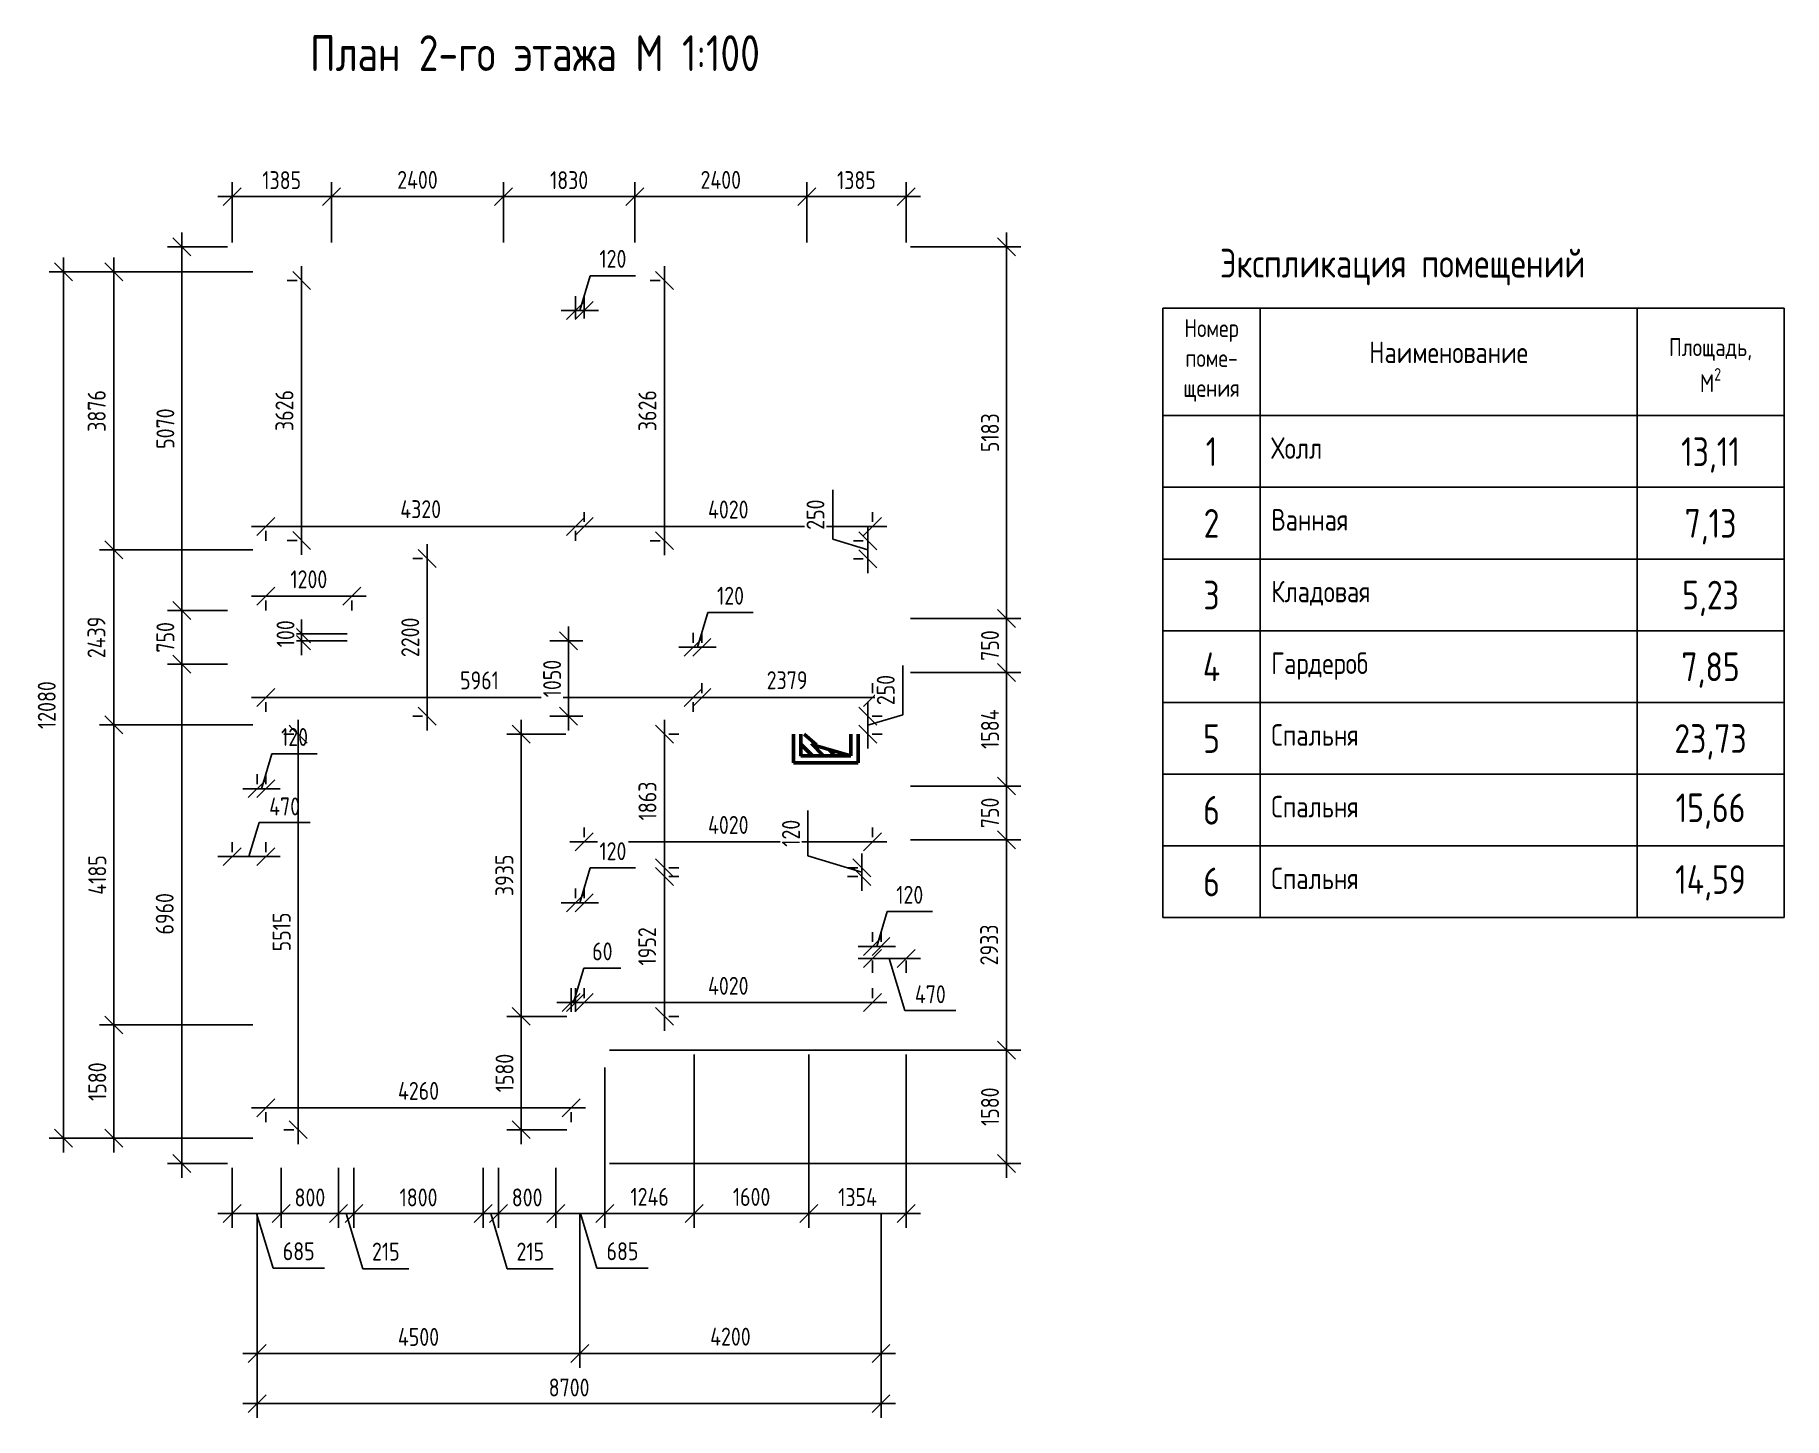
# Model space of a CAD drawing. Header units: millimetres. Extents: x 8305 to 32697, y 8060 to 27344.
import ezdxf

# ---------------------------------------------------------------- set-up
doc = ezdxf.new("R2010")
doc.units = ezdxf.units.MM
for name, color, linetype, lineweight in [('СПДС_РАЗМЕРЫ', 152, 'Continuous', 25), ('Фунд номер', 7, 'Continuous', 25), ('Что-то', 132, 'Continuous', 50)]:
    doc.layers.add(name, color=color, linetype=linetype, lineweight=lineweight)
doc.layers.add('СПОЗУ', color=7, linetype='Continuous')
doc.styles.add('ГОСТ 2.304', font='CS_Gost2304.shx')
doc.dimstyles.new('СПДС', dxfattribs={"dimscale": 100, "dimtxt": 2.5, "dimasz": 2.5, "dimexe": 2, "dimexo": 0.625, "dimgap": 1, "dimtad": 1, "dimdec": 0, "dimtxsty": 'ГОСТ 2.304', "dimblk": 'OBLIQUE', "dimblk1": 'OBLIQUE', "dimblk2": 'OBLIQUE', "dimcen": 2.5, "dimdle": 2, "dimadec": 0, "dimazin": 2, "dimtfac": 0.75, "dimtdec": 4, "dimtmove": 1, "dimatfit": 3, "dimfxl": 1, "dimtfill": 1, "dimtolj": 1, "dimarcsym": 1})

msp = doc.modelspace()

# ---------------------------------------------------------------- texts
at = {"ltscale": 100, "attachment_point": 1, "style": 'ГОСТ 2.304'}
for s, insert, char_height, width in [('\\pxqc;{\\H1.3333x;Экспликация помещений}', (23499, 24361.9), 300, 7758.217), ('\\pxqc;Номер поме- щения', (24034.4, 23382), 250, 1357.722), ('\\pxqc;Наименование', (25392.1, 23068.6), 300, 5255.729), ('\\pxqc;1', (24034.4, 21734.1), 400, 1357.722), ('\\pxql; Холл', (25392.1, 21734.1), 300, 4221.511), ('\\pxqc;13,11', (30647.8, 21734.1), 400, 2049.628), ('\\pxqc;2', (24034.4, 20734.1), 400, 1357.722), ('\\pxql; Ванная', (25392.1, 20734.1), 300, 4221.511), ('\\pxqc;7,13', (30647.8, 20734.1), 400, 2049.628), ('\\pxqc;3', (24034.4, 19734.1), 400, 1357.722), ('\\pxql; Кладовая', (25392.1, 19734.1), 300, 4221.511), ('\\pxqc;5,23', (30647.8, 19734.1), 400, 2049.628), ('\\pxqc;4', (24034.4, 18734.1), 400, 1357.722), ('\\pxql; Гардероб', (25392.1, 18734.1), 300, 4221.511), ('\\pxqc;7,85', (30647.8, 18734.1), 400, 2049.628), ('\\pxqc;5', (24034.4, 17734.1), 400, 1357.722), ('\\pxql; Спальня', (25392.1, 17734.1), 300, 4221.511), ('\\pxqc;23,73', (30647.8, 17734.1), 400, 2049.628), ('\\pxqc;6', (24034.4, 16734.1), 400, 1357.722), ('\\pxql; Спальня', (25392.1, 16734.1), 300, 4221.511), ('\\pxqc;15,66', (30647.8, 16768.2), 400, 2049.628), ('\\pxqc;6', (24034.4, 15734.1), 400, 1357.722), ('\\pxql; Спальня', (25392.1, 15734.1), 300, 4221.511), ('\\pxqc;14,59', (30647.8, 15768.2), 400, 2049.628)]:
    msp.add_mtext(s, dxfattribs=dict(at, insert=insert, char_height=char_height, width=width))
at = {"layer": 'СПОЗУ', "ltscale": 100, "insert": (30647.8, 23116.2), "char_height": 250, "width": 2049.628, "attachment_point": 1, "style": 'ГОСТ 2.304'}
msp.add_mtext('\\A1;\\pxqc;Площадь,^JМ{\\H0.70x;\\S2^ ;}', dxfattribs=at)
at = {"layer": 'Фунд номер', "ltscale": 100, "insert": (8703.7, 27340.8), "char_height": 500, "width": 13150, "attachment_point": 1, "style": 'ГОСТ 2.304'}
msp.add_mtext('\\pxqc;План 2-го этажа М 1:100', dxfattribs=at)

# ---------------------------------------------------------------- blocks, each defined once
blk = doc.blocks.new('_Oblique')
at = {"color": 0, "linetype": 'ByBlock', "lineweight": -2}
blk.add_line((-0.5, -0.5), (0.5, 0.5), dxfattribs=at)
blk = doc.blocks.new('*D19')
at = {"layer": 'Defpoints', "color": 0, "ltscale": 100}
for p in [(11404, 24040), (8704, 11960), (11404, 11960)]:
    blk.add_point(p, dxfattribs=at)
at = {"layer": 'СПДС_РАЗМЕРЫ', "color": 0, "lineweight": -2, "ltscale": 100}
for p, q in [((8704, 24240), (8704, 11760)), ((11341, 24040), (8504, 24040)), ((11341, 11960), (8504, 11960))]:
    blk.add_line(p, q, dxfattribs=at)
at = {"layer": 'СПДС_РАЗМЕРЫ', "color": 0, "lineweight": -2, "ltscale": 100, "xscale": 250, "yscale": 250, "zscale": 250}
for p, rotation in [((8704, 24040), 90), ((8704, 11960), 270)]:
    blk.add_blockref('_Oblique', p, dxfattribs=dict(at, rotation=rotation))
at = {"layer": 'СПДС_РАЗМЕРЫ', "color": 0, "lineweight": 25, "ltscale": 100, "insert": (8469, 18000), "char_height": 250, "attachment_point": 5, "rotation": 90, "style": 'ГОСТ 2.304', "bg_fill": 3, "box_fill_scale": 1.1, "bg_fill_color": 256, "bg_fill_true_color": 13158600, "bg_fill_transparency": 0}
blk.add_mtext('\\A1;12080', dxfattribs=at)
blk = doc.blocks.new('*D20')
at = {"layer": 'Defpoints', "color": 0, "ltscale": 100}
for p in [(11404, 13540), (9404, 11960), (11404, 11960)]:
    blk.add_point(p, dxfattribs=at)
at = {"layer": 'СПДС_РАЗМЕРЫ', "color": 0, "lineweight": -2, "ltscale": 100}
for p, q in [((9404, 13740), (9404, 11760)), ((11341, 13540), (9204, 13540)), ((11341, 11960), (9204, 11960))]:
    blk.add_line(p, q, dxfattribs=at)
at = {"layer": 'СПДС_РАЗМЕРЫ', "color": 0, "lineweight": -2, "ltscale": 100, "xscale": 250, "yscale": 250, "zscale": 250}
for p, rotation in [((9404, 13540), 90), ((9404, 11960), 270)]:
    blk.add_blockref('_Oblique', p, dxfattribs=dict(at, rotation=rotation))
at = {"layer": 'СПДС_РАЗМЕРЫ', "color": 0, "lineweight": 25, "ltscale": 100, "insert": (9174, 12750), "char_height": 250, "attachment_point": 5, "rotation": 90, "style": 'ГОСТ 2.304', "bg_fill": 3, "box_fill_scale": 1.1, "bg_fill_color": 256, "bg_fill_true_color": 13158600, "bg_fill_transparency": 0}
blk.add_mtext('\\A1;1580', dxfattribs=at)
blk = doc.blocks.new('*D21')
at = {"layer": 'Defpoints', "color": 0, "ltscale": 100}
for p in [(11404, 17725), (9404, 13540), (11404, 13540)]:
    blk.add_point(p, dxfattribs=at)
at = {"layer": 'СПДС_РАЗМЕРЫ', "color": 0, "lineweight": -2, "ltscale": 100}
for p, q in [((9404, 17925), (9404, 13340)), ((11341, 17725), (9204, 17725)), ((11341, 13540), (9204, 13540))]:
    blk.add_line(p, q, dxfattribs=at)
at = {"layer": 'СПДС_РАЗМЕРЫ', "color": 0, "lineweight": -2, "ltscale": 100, "xscale": 250, "yscale": 250, "zscale": 250}
for p, rotation in [((9404, 17725), 90), ((9404, 13540), 270)]:
    blk.add_blockref('_Oblique', p, dxfattribs=dict(at, rotation=rotation))
at = {"layer": 'СПДС_РАЗМЕРЫ', "color": 0, "lineweight": 25, "ltscale": 100, "insert": (9174, 15632), "char_height": 250, "attachment_point": 5, "rotation": 90, "style": 'ГОСТ 2.304', "bg_fill": 3, "box_fill_scale": 1.1, "bg_fill_color": 256, "bg_fill_true_color": 13158600, "bg_fill_transparency": 0}
blk.add_mtext('\\A1;4185', dxfattribs=at)
blk = doc.blocks.new('*D22')
at = {"layer": 'Defpoints', "color": 0, "ltscale": 100}
for p in [(11404, 10960), (20104, 10960), (11404, 8260)]:
    blk.add_point(p, dxfattribs=at)
at = {"layer": 'СПДС_РАЗМЕРЫ', "color": 0, "lineweight": -2, "ltscale": 100}
for p, q in [((11404, 10897), (11404, 8060)), ((20104, 10897), (20104, 8060)), ((20304, 8260), (11204, 8260))]:
    blk.add_line(p, q, dxfattribs=at)
at = {"layer": 'СПДС_РАЗМЕРЫ', "color": 0, "lineweight": -2, "ltscale": 100, "xscale": 250, "yscale": 250, "zscale": 250, "rotation": 180}
blk.add_blockref('_Oblique', (11404, 8260), dxfattribs=at)
at = {"layer": 'СПДС_РАЗМЕРЫ', "color": 0, "lineweight": -2, "ltscale": 100, "xscale": 250, "yscale": 250, "zscale": 250}
blk.add_blockref('_Oblique', (20104, 8260), dxfattribs=at)
at = {"layer": 'СПДС_РАЗМЕРЫ', "color": 0, "lineweight": 25, "ltscale": 100, "insert": (15754, 8485), "char_height": 250, "attachment_point": 5, "style": 'ГОСТ 2.304', "bg_fill": 3, "box_fill_scale": 1.1, "bg_fill_color": 256, "bg_fill_true_color": 13158600, "bg_fill_transparency": 0}
blk.add_mtext('\\A1;8700', dxfattribs=at)
blk = doc.blocks.new('*D23')
at = {"layer": 'Defpoints', "color": 0, "ltscale": 100}
for p in [(11404, 10960), (15904, 10960), (11404, 8960)]:
    blk.add_point(p, dxfattribs=at)
at = {"layer": 'СПДС_РАЗМЕРЫ', "color": 0, "lineweight": -2, "ltscale": 100}
for p, q in [((11404, 10897), (11404, 8760)), ((15904, 10897), (15904, 8760)), ((16104, 8960), (11204, 8960))]:
    blk.add_line(p, q, dxfattribs=at)
at = {"layer": 'СПДС_РАЗМЕРЫ', "color": 0, "lineweight": -2, "ltscale": 100, "xscale": 250, "yscale": 250, "zscale": 250, "rotation": 180}
blk.add_blockref('_Oblique', (11404, 8960), dxfattribs=at)
at = {"layer": 'СПДС_РАЗМЕРЫ', "color": 0, "lineweight": -2, "ltscale": 100, "xscale": 250, "yscale": 250, "zscale": 250}
blk.add_blockref('_Oblique', (15904, 8960), dxfattribs=at)
at = {"layer": 'СПДС_РАЗМЕРЫ', "color": 0, "lineweight": 25, "ltscale": 100, "insert": (13654, 9190), "char_height": 250, "attachment_point": 5, "style": 'ГОСТ 2.304', "bg_fill": 3, "box_fill_scale": 1.1, "bg_fill_color": 256, "bg_fill_true_color": 13158600, "bg_fill_transparency": 0}
blk.add_mtext('\\A1;4500', dxfattribs=at)
blk = doc.blocks.new('*D24')
at = {"layer": 'Defpoints', "color": 0, "ltscale": 100}
for p in [(15904, 10960), (20104, 10960), (15904, 8960)]:
    blk.add_point(p, dxfattribs=at)
at = {"layer": 'СПДС_РАЗМЕРЫ', "color": 0, "lineweight": -2, "ltscale": 100}
for p, q in [((15904, 10897), (15904, 8760)), ((20104, 10897), (20104, 8760)), ((20304, 8960), (15704, 8960))]:
    blk.add_line(p, q, dxfattribs=at)
at = {"layer": 'СПДС_РАЗМЕРЫ', "color": 0, "lineweight": -2, "ltscale": 100, "xscale": 250, "yscale": 250, "zscale": 250, "rotation": 180}
blk.add_blockref('_Oblique', (15904, 8960), dxfattribs=at)
at = {"layer": 'СПДС_РАЗМЕРЫ', "color": 0, "lineweight": -2, "ltscale": 100, "xscale": 250, "yscale": 250, "zscale": 250}
blk.add_blockref('_Oblique', (20104, 8960), dxfattribs=at)
at = {"layer": 'СПДС_РАЗМЕРЫ', "color": 0, "lineweight": 25, "ltscale": 100, "insert": (18004, 9194), "char_height": 250, "attachment_point": 5, "style": 'ГОСТ 2.304', "bg_fill": 3, "box_fill_scale": 1.1, "bg_fill_color": 256, "bg_fill_true_color": 13158600, "bg_fill_transparency": 0}
blk.add_mtext('\\A1;4200', dxfattribs=at)
blk = doc.blocks.new('*D25')
at = {"layer": 'Defpoints', "color": 0, "ltscale": 100}
for p in [(11404, 20164), (9404, 17725), (11404, 17725)]:
    blk.add_point(p, dxfattribs=at)
at = {"layer": 'СПДС_РАЗМЕРЫ', "color": 0, "lineweight": -2, "ltscale": 100}
for p, q in [((9404, 20364), (9404, 17525)), ((11341, 20164), (9204, 20164)), ((11341, 17725), (9204, 17725))]:
    blk.add_line(p, q, dxfattribs=at)
at = {"layer": 'СПДС_РАЗМЕРЫ', "color": 0, "lineweight": -2, "ltscale": 100, "xscale": 250, "yscale": 250, "zscale": 250}
for p, rotation in [((9404, 20164), 90), ((9404, 17725), 270)]:
    blk.add_blockref('_Oblique', p, dxfattribs=dict(at, rotation=rotation))
at = {"layer": 'СПДС_РАЗМЕРЫ', "color": 0, "lineweight": 25, "ltscale": 100, "insert": (9162, 18944), "char_height": 250, "attachment_point": 5, "rotation": 90, "style": 'ГОСТ 2.304', "bg_fill": 3, "box_fill_scale": 1.1, "bg_fill_color": 256, "bg_fill_true_color": 13158600, "bg_fill_transparency": 0}
blk.add_mtext('\\A1;2439', dxfattribs=at)
blk = doc.blocks.new('*D26')
at = {"layer": 'Defpoints', "color": 0, "ltscale": 100}
for p in [(11404, 24040), (9404, 20164), (11404, 20164)]:
    blk.add_point(p, dxfattribs=at)
at = {"layer": 'СПДС_РАЗМЕРЫ', "color": 0, "lineweight": -2, "ltscale": 100}
for p, q in [((9404, 24240), (9404, 19964)), ((11341, 24040), (9204, 24040)), ((11341, 20164), (9204, 20164))]:
    blk.add_line(p, q, dxfattribs=at)
at = {"layer": 'СПДС_РАЗМЕРЫ', "color": 0, "lineweight": -2, "ltscale": 100, "xscale": 250, "yscale": 250, "zscale": 250}
for p, rotation in [((9404, 24040), 90), ((9404, 20164), 270)]:
    blk.add_blockref('_Oblique', p, dxfattribs=dict(at, rotation=rotation))
at = {"layer": 'СПДС_РАЗМЕРЫ', "color": 0, "lineweight": 25, "ltscale": 100, "insert": (9166, 22102), "char_height": 250, "attachment_point": 5, "rotation": 90, "style": 'ГОСТ 2.304', "bg_fill": 3, "box_fill_scale": 1.1, "bg_fill_color": 256, "bg_fill_true_color": 13158600, "bg_fill_transparency": 0}
blk.add_mtext('\\A1;3876', dxfattribs=at)
blk = doc.blocks.new('*D29')
at = {"layer": 'Defpoints', "color": 0, "ltscale": 100}
for p in [(11054, 11610), (11739, 11610), (11739, 10910)]:
    blk.add_point(p, dxfattribs=at)
at = {"layer": 'СПДС_РАЗМЕРЫ', "color": 0, "lineweight": -2, "ltscale": 100}
for p, q in [((11054, 11547), (11054, 10710)), ((11739, 11547), (11739, 10710)), ((10854, 10910), (11939, 10910)), ((11625, 10147), (11396, 10910)), ((12341, 10147), (11625, 10147))]:
    blk.add_line(p, q, dxfattribs=at)
at = {"layer": 'СПДС_РАЗМЕРЫ', "color": 0, "lineweight": -2, "ltscale": 100, "xscale": 250, "yscale": 250, "zscale": 250, "rotation": 180}
blk.add_blockref('_Oblique', (11054, 10910), dxfattribs=at)
at = {"layer": 'СПДС_РАЗМЕРЫ', "color": 0, "lineweight": -2, "ltscale": 100, "xscale": 250, "yscale": 250, "zscale": 250}
blk.add_blockref('_Oblique', (11739, 10910), dxfattribs=at)
at = {"layer": 'СПДС_РАЗМЕРЫ', "color": 0, "ltscale": 100, "insert": (11983, 10385), "char_height": 250, "attachment_point": 5, "style": 'ГОСТ 2.304', "bg_fill": 3, "box_fill_scale": 1.1, "bg_fill_color": 256, "bg_fill_true_color": 13158600, "bg_fill_transparency": 0}
blk.add_mtext('\\A1;685', dxfattribs=at)
blk = doc.blocks.new('*D32')
at = {"layer": 'Defpoints', "color": 0, "ltscale": 100}
for p in [(11739, 11610), (12539, 11610), (12539, 10910)]:
    blk.add_point(p, dxfattribs=at)
at = {"layer": 'СПДС_РАЗМЕРЫ', "color": 0, "lineweight": -2, "ltscale": 100}
for p, q in [((11739, 11547), (11739, 10710)), ((12539, 11547), (12539, 10710)), ((11539, 10910), (12739, 10910))]:
    blk.add_line(p, q, dxfattribs=at)
at = {"layer": 'СПДС_РАЗМЕРЫ', "color": 0, "lineweight": -2, "ltscale": 100, "xscale": 250, "yscale": 250, "zscale": 250, "rotation": 180}
blk.add_blockref('_Oblique', (11739, 10910), dxfattribs=at)
at = {"layer": 'СПДС_РАЗМЕРЫ', "color": 0, "lineweight": -2, "ltscale": 100, "xscale": 250, "yscale": 250, "zscale": 250}
blk.add_blockref('_Oblique', (12539, 10910), dxfattribs=at)
at = {"layer": 'СПДС_РАЗМЕРЫ', "color": 0, "ltscale": 100, "insert": (12139, 11135), "char_height": 250, "attachment_point": 5, "style": 'ГОСТ 2.304', "bg_fill": 3, "box_fill_scale": 1.1, "bg_fill_color": 256, "bg_fill_true_color": 13158600, "bg_fill_transparency": 0}
blk.add_mtext('\\A1;800', dxfattribs=at)
blk = doc.blocks.new('*D35')
at = {"layer": 'Defpoints', "color": 0, "ltscale": 100}
for p in [(12539, 11610), (12754, 11610), (12754, 10910)]:
    blk.add_point(p, dxfattribs=at)
at = {"layer": 'СПДС_РАЗМЕРЫ', "color": 0, "lineweight": -2, "ltscale": 100}
for p, q in [((12539, 11547), (12539, 10710)), ((12754, 11547), (12754, 10710)), ((12339, 10910), (12954, 10910)), ((12877, 10140), (12646, 10910)), ((13519, 10140), (12877, 10140))]:
    blk.add_line(p, q, dxfattribs=at)
at = {"layer": 'СПДС_РАЗМЕРЫ', "color": 0, "lineweight": -2, "ltscale": 100, "xscale": 250, "yscale": 250, "zscale": 250, "rotation": 180}
blk.add_blockref('_Oblique', (12539, 10910), dxfattribs=at)
at = {"layer": 'СПДС_РАЗМЕРЫ', "color": 0, "lineweight": -2, "ltscale": 100, "xscale": 250, "yscale": 250, "zscale": 250}
blk.add_blockref('_Oblique', (12754, 10910), dxfattribs=at)
at = {"layer": 'СПДС_РАЗМЕРЫ', "color": 0, "ltscale": 100, "insert": (13198, 10380), "char_height": 250, "attachment_point": 5, "style": 'ГОСТ 2.304', "bg_fill": 3, "box_fill_scale": 1.1, "bg_fill_color": 256, "bg_fill_true_color": 13158600, "bg_fill_transparency": 0}
blk.add_mtext('\\A1;215', dxfattribs=at)
blk = doc.blocks.new('*D38')
at = {"layer": 'Defpoints', "color": 0, "ltscale": 100}
for p in [(12754, 11610), (14554, 11610), (14554, 10910)]:
    blk.add_point(p, dxfattribs=at)
at = {"layer": 'СПДС_РАЗМЕРЫ', "color": 0, "lineweight": -2, "ltscale": 100}
for p, q in [((12754, 11547), (12754, 10710)), ((14554, 11547), (14554, 10710)), ((12554, 10910), (14754, 10910))]:
    blk.add_line(p, q, dxfattribs=at)
at = {"layer": 'СПДС_РАЗМЕРЫ', "color": 0, "lineweight": -2, "ltscale": 100, "xscale": 250, "yscale": 250, "zscale": 250, "rotation": 180}
blk.add_blockref('_Oblique', (12754, 10910), dxfattribs=at)
at = {"layer": 'СПДС_РАЗМЕРЫ', "color": 0, "lineweight": -2, "ltscale": 100, "xscale": 250, "yscale": 250, "zscale": 250}
blk.add_blockref('_Oblique', (14554, 10910), dxfattribs=at)
at = {"layer": 'СПДС_РАЗМЕРЫ', "color": 0, "ltscale": 100, "insert": (13654, 11135), "char_height": 250, "attachment_point": 5, "style": 'ГОСТ 2.304', "bg_fill": 3, "box_fill_scale": 1.1, "bg_fill_color": 256, "bg_fill_true_color": 13158600, "bg_fill_transparency": 0}
blk.add_mtext('\\A1;1800', dxfattribs=at)
blk = doc.blocks.new('*D41')
at = {"layer": 'Defpoints', "color": 0, "ltscale": 100}
for p in [(14554, 11610), (14769, 11610), (14769, 10910)]:
    blk.add_point(p, dxfattribs=at)
at = {"layer": 'СПДС_РАЗМЕРЫ', "color": 0, "lineweight": -2, "ltscale": 100}
for p, q in [((14554, 11547), (14554, 10710)), ((14769, 11547), (14769, 10710)), ((14354, 10910), (14969, 10910)), ((14892, 10140), (14661, 10910)), ((15534, 10140), (14892, 10140))]:
    blk.add_line(p, q, dxfattribs=at)
at = {"layer": 'СПДС_РАЗМЕРЫ', "color": 0, "lineweight": -2, "ltscale": 100, "xscale": 250, "yscale": 250, "zscale": 250, "rotation": 180}
blk.add_blockref('_Oblique', (14554, 10910), dxfattribs=at)
at = {"layer": 'СПДС_РАЗМЕРЫ', "color": 0, "lineweight": -2, "ltscale": 100, "xscale": 250, "yscale": 250, "zscale": 250}
blk.add_blockref('_Oblique', (14769, 10910), dxfattribs=at)
at = {"layer": 'СПДС_РАЗМЕРЫ', "color": 0, "ltscale": 100, "insert": (15213, 10380), "char_height": 250, "attachment_point": 5, "style": 'ГОСТ 2.304', "bg_fill": 3, "box_fill_scale": 1.1, "bg_fill_color": 256, "bg_fill_true_color": 13158600, "bg_fill_transparency": 0}
blk.add_mtext('\\A1;215', dxfattribs=at)
blk = doc.blocks.new('*D44')
at = {"layer": 'Defpoints', "color": 0, "ltscale": 100}
for p in [(14769, 11610), (15569, 11610), (15569, 10910)]:
    blk.add_point(p, dxfattribs=at)
at = {"layer": 'СПДС_РАЗМЕРЫ', "color": 0, "lineweight": -2, "ltscale": 100}
for p, q in [((14769, 11547), (14769, 10710)), ((15569, 11547), (15569, 10710)), ((14569, 10910), (15769, 10910))]:
    blk.add_line(p, q, dxfattribs=at)
at = {"layer": 'СПДС_РАЗМЕРЫ', "color": 0, "lineweight": -2, "ltscale": 100, "xscale": 250, "yscale": 250, "zscale": 250, "rotation": 180}
blk.add_blockref('_Oblique', (14769, 10910), dxfattribs=at)
at = {"layer": 'СПДС_РАЗМЕРЫ', "color": 0, "lineweight": -2, "ltscale": 100, "xscale": 250, "yscale": 250, "zscale": 250}
blk.add_blockref('_Oblique', (15569, 10910), dxfattribs=at)
at = {"layer": 'СПДС_РАЗМЕРЫ', "color": 0, "ltscale": 100, "insert": (15169, 11135), "char_height": 250, "attachment_point": 5, "style": 'ГОСТ 2.304', "bg_fill": 3, "box_fill_scale": 1.1, "bg_fill_color": 256, "bg_fill_true_color": 13158600, "bg_fill_transparency": 0}
blk.add_mtext('\\A1;800', dxfattribs=at)
blk = doc.blocks.new('*D47')
at = {"layer": 'Defpoints', "color": 0, "ltscale": 100}
for p in [(15569, 11610), (16254, 11610), (16254, 10910)]:
    blk.add_point(p, dxfattribs=at)
at = {"layer": 'СПДС_РАЗМЕРЫ', "color": 0, "lineweight": -2, "ltscale": 100}
for p, q in [((15569, 11547), (15569, 10710)), ((16254, 11547), (16254, 10710)), ((15369, 10910), (16454, 10910)), ((16140, 10147), (15911, 10910)), ((16856, 10147), (16140, 10147))]:
    blk.add_line(p, q, dxfattribs=at)
at = {"layer": 'СПДС_РАЗМЕРЫ', "color": 0, "lineweight": -2, "ltscale": 100, "xscale": 250, "yscale": 250, "zscale": 250, "rotation": 180}
blk.add_blockref('_Oblique', (15569, 10910), dxfattribs=at)
at = {"layer": 'СПДС_РАЗМЕРЫ', "color": 0, "lineweight": -2, "ltscale": 100, "xscale": 250, "yscale": 250, "zscale": 250}
blk.add_blockref('_Oblique', (16254, 10910), dxfattribs=at)
at = {"layer": 'СПДС_РАЗМЕРЫ', "color": 0, "ltscale": 100, "insert": (16498, 10385), "char_height": 250, "attachment_point": 5, "style": 'ГОСТ 2.304', "bg_fill": 3, "box_fill_scale": 1.1, "bg_fill_color": 256, "bg_fill_true_color": 13158600, "bg_fill_transparency": 0}
blk.add_mtext('\\A1;685', dxfattribs=at)
blk = doc.blocks.new('*D56')
at = {"layer": 'Defpoints', "color": 0, "ltscale": 100}
for p in [(16254, 13010), (17499, 13010), (17499, 10910)]:
    blk.add_point(p, dxfattribs=at)
at = {"layer": 'СПДС_РАЗМЕРЫ', "color": 0, "lineweight": -2, "ltscale": 100}
for p, q in [((16254, 12947), (16254, 10710)), ((17499, 12947), (17499, 10710)), ((16054, 10910), (17699, 10910))]:
    blk.add_line(p, q, dxfattribs=at)
at = {"layer": 'СПДС_РАЗМЕРЫ', "color": 0, "lineweight": -2, "ltscale": 100, "xscale": 250, "yscale": 250, "zscale": 250, "rotation": 180}
blk.add_blockref('_Oblique', (16254, 10910), dxfattribs=at)
at = {"layer": 'СПДС_РАЗМЕРЫ', "color": 0, "lineweight": -2, "ltscale": 100, "xscale": 250, "yscale": 250, "zscale": 250}
blk.add_blockref('_Oblique', (17499, 10910), dxfattribs=at)
at = {"layer": 'СПДС_РАЗМЕРЫ', "color": 0, "ltscale": 100, "insert": (16877, 11144), "char_height": 250, "attachment_point": 5, "style": 'ГОСТ 2.304', "bg_fill": 3, "box_fill_scale": 1.1, "bg_fill_color": 256, "bg_fill_true_color": 13158600, "bg_fill_transparency": 0}
blk.add_mtext('\\A1;1246', dxfattribs=at)
blk = doc.blocks.new('*D67')
at = {"layer": 'Defpoints', "color": 0, "ltscale": 100}
for p in [(17499, 13190), (19099, 13190), (19099, 10910)]:
    blk.add_point(p, dxfattribs=at)
at = {"layer": 'СПДС_РАЗМЕРЫ', "color": 0, "lineweight": -2, "ltscale": 100}
for p, q in [((17499, 13127), (17499, 10710)), ((19099, 13127), (19099, 10710)), ((17299, 10910), (19299, 10910))]:
    blk.add_line(p, q, dxfattribs=at)
at = {"layer": 'СПДС_РАЗМЕРЫ', "color": 0, "lineweight": -2, "ltscale": 100, "xscale": 250, "yscale": 250, "zscale": 250, "rotation": 180}
blk.add_blockref('_Oblique', (17499, 10910), dxfattribs=at)
at = {"layer": 'СПДС_РАЗМЕРЫ', "color": 0, "lineweight": -2, "ltscale": 100, "xscale": 250, "yscale": 250, "zscale": 250}
blk.add_blockref('_Oblique', (19099, 10910), dxfattribs=at)
at = {"layer": 'СПДС_РАЗМЕРЫ', "color": 0, "ltscale": 100, "insert": (18299, 11142), "char_height": 250, "attachment_point": 5, "style": 'ГОСТ 2.304', "bg_fill": 3, "box_fill_scale": 1.1, "bg_fill_color": 256, "bg_fill_true_color": 13158600, "bg_fill_transparency": 0}
blk.add_mtext('\\A1;1600', dxfattribs=at)
blk = doc.blocks.new('*D70')
at = {"layer": 'Defpoints', "color": 0, "ltscale": 100}
for p in [(20454, 13190), (19099, 13010), (20454, 10910)]:
    blk.add_point(p, dxfattribs=at)
at = {"layer": 'СПДС_РАЗМЕРЫ', "color": 0, "lineweight": -2, "ltscale": 100}
for p, q in [((19099, 12947), (19099, 10710)), ((20454, 13127), (20454, 10710)), ((18899, 10910), (20654, 10910))]:
    blk.add_line(p, q, dxfattribs=at)
at = {"layer": 'СПДС_РАЗМЕРЫ', "color": 0, "lineweight": -2, "ltscale": 100, "xscale": 250, "yscale": 250, "zscale": 250, "rotation": 180}
blk.add_blockref('_Oblique', (19099, 10910), dxfattribs=at)
at = {"layer": 'СПДС_РАЗМЕРЫ', "color": 0, "lineweight": -2, "ltscale": 100, "xscale": 250, "yscale": 250, "zscale": 250}
blk.add_blockref('_Oblique', (20454, 10910), dxfattribs=at)
at = {"layer": 'СПДС_РАЗМЕРЫ', "color": 0, "ltscale": 100, "insert": (19777, 11140), "char_height": 250, "attachment_point": 5, "style": 'ГОСТ 2.304', "bg_fill": 3, "box_fill_scale": 1.1, "bg_fill_color": 256, "bg_fill_true_color": 13158600, "bg_fill_transparency": 0}
blk.add_mtext('\\A1;1354', dxfattribs=at)
blk = doc.blocks.new('*D71')
at = {"layer": 'Defpoints', "color": 0, "ltscale": 100}
for p in [(20454, 16122), (21854, 16122), (20454, 13190)]:
    blk.add_point(p, dxfattribs=at)
at = {"layer": 'СПДС_РАЗМЕРЫ', "color": 0, "lineweight": -2, "ltscale": 100}
for p, q in [((20516, 16122), (22054, 16122)), ((21854, 12990), (21854, 16322)), ((20516, 13190), (22054, 13190))]:
    blk.add_line(p, q, dxfattribs=at)
at = {"layer": 'СПДС_РАЗМЕРЫ', "color": 0, "lineweight": -2, "ltscale": 100, "xscale": 250, "yscale": 250, "zscale": 250}
for p, rotation in [((21854, 16122), 90), ((21854, 13190), 270)]:
    blk.add_blockref('_Oblique', p, dxfattribs=dict(at, rotation=rotation))
at = {"layer": 'СПДС_РАЗМЕРЫ', "color": 0, "ltscale": 100, "insert": (21612, 14656), "char_height": 250, "attachment_point": 5, "rotation": 90, "style": 'ГОСТ 2.304', "bg_fill": 3, "box_fill_scale": 1.1, "bg_fill_color": 256, "bg_fill_true_color": 13158600, "bg_fill_transparency": 0}
blk.add_mtext('\\A1;2933', dxfattribs=at)
blk = doc.blocks.new('*D72')
at = {"layer": 'Defpoints', "color": 0, "ltscale": 100}
for p in [(20454, 16872), (21854, 16872), (20454, 16122)]:
    blk.add_point(p, dxfattribs=at)
at = {"layer": 'СПДС_РАЗМЕРЫ', "color": 0, "lineweight": -2, "ltscale": 100}
for p, q in [((20516, 16872), (22054, 16872)), ((21854, 15922), (21854, 17072)), ((20516, 16122), (22054, 16122))]:
    blk.add_line(p, q, dxfattribs=at)
at = {"layer": 'СПДС_РАЗМЕРЫ', "color": 0, "lineweight": -2, "ltscale": 100, "xscale": 250, "yscale": 250, "zscale": 250}
for p, rotation in [((21854, 16872), 90), ((21854, 16122), 270)]:
    blk.add_blockref('_Oblique', p, dxfattribs=dict(at, rotation=rotation))
at = {"layer": 'СПДС_РАЗМЕРЫ', "color": 0, "ltscale": 100, "insert": (21624, 16497), "char_height": 250, "attachment_point": 5, "rotation": 90, "style": 'ГОСТ 2.304', "bg_fill": 3, "box_fill_scale": 1.1, "bg_fill_color": 256, "bg_fill_true_color": 13158600, "bg_fill_transparency": 0}
blk.add_mtext('\\A1;750', dxfattribs=at)
blk = doc.blocks.new('*D73')
at = {"layer": 'Defpoints', "color": 0, "ltscale": 100}
for p in [(20454, 18456), (21854, 18456), (20454, 16872)]:
    blk.add_point(p, dxfattribs=at)
at = {"layer": 'СПДС_РАЗМЕРЫ', "color": 0, "lineweight": -2, "ltscale": 100}
for p, q in [((21854, 16672), (21854, 18656)), ((20516, 18456), (22054, 18456)), ((20516, 16872), (22054, 16872))]:
    blk.add_line(p, q, dxfattribs=at)
at = {"layer": 'СПДС_РАЗМЕРЫ', "color": 0, "lineweight": -2, "ltscale": 100, "xscale": 250, "yscale": 250, "zscale": 250}
for p, rotation in [((21854, 18456), 90), ((21854, 16872), 270)]:
    blk.add_blockref('_Oblique', p, dxfattribs=dict(at, rotation=rotation))
at = {"layer": 'СПДС_РАЗМЕРЫ', "color": 0, "ltscale": 100, "insert": (21624, 17664), "char_height": 250, "attachment_point": 5, "rotation": 90, "style": 'ГОСТ 2.304', "bg_fill": 3, "box_fill_scale": 1.1, "bg_fill_color": 256, "bg_fill_true_color": 13158600, "bg_fill_transparency": 0}
blk.add_mtext('\\A1;1584', dxfattribs=at)
blk = doc.blocks.new('*D74')
at = {"layer": 'Defpoints', "color": 0, "ltscale": 100}
for p in [(20454, 19206), (21854, 19206), (20454, 18456)]:
    blk.add_point(p, dxfattribs=at)
at = {"layer": 'СПДС_РАЗМЕРЫ', "color": 0, "lineweight": -2, "ltscale": 100}
for p, q in [((21854, 18256), (21854, 19406)), ((20516, 19206), (22054, 19206)), ((20516, 18456), (22054, 18456))]:
    blk.add_line(p, q, dxfattribs=at)
at = {"layer": 'СПДС_РАЗМЕРЫ', "color": 0, "lineweight": -2, "ltscale": 100, "xscale": 250, "yscale": 250, "zscale": 250}
for p, rotation in [((21854, 19206), 90), ((21854, 18456), 270)]:
    blk.add_blockref('_Oblique', p, dxfattribs=dict(at, rotation=rotation))
at = {"layer": 'СПДС_РАЗМЕРЫ', "color": 0, "ltscale": 100, "insert": (21624, 18831), "char_height": 250, "attachment_point": 5, "rotation": 90, "style": 'ГОСТ 2.304', "bg_fill": 3, "box_fill_scale": 1.1, "bg_fill_color": 256, "bg_fill_true_color": 13158600, "bg_fill_transparency": 0}
blk.add_mtext('\\A1;750', dxfattribs=at)
blk = doc.blocks.new('*D75')
at = {"layer": 'Defpoints', "color": 0, "ltscale": 100}
for p in [(20454, 24390), (21854, 24390), (20454, 19206)]:
    blk.add_point(p, dxfattribs=at)
at = {"layer": 'СПДС_РАЗМЕРЫ', "color": 0, "lineweight": -2, "ltscale": 100}
for p, q in [((21854, 19006), (21854, 24590)), ((20516, 24390), (22054, 24390)), ((20516, 19206), (22054, 19206))]:
    blk.add_line(p, q, dxfattribs=at)
at = {"layer": 'СПДС_РАЗМЕРЫ', "color": 0, "lineweight": -2, "ltscale": 100, "xscale": 250, "yscale": 250, "zscale": 250}
for p, rotation in [((21854, 24390), 90), ((21854, 19206), 270)]:
    blk.add_blockref('_Oblique', p, dxfattribs=dict(at, rotation=rotation))
at = {"layer": 'СПДС_РАЗМЕРЫ', "color": 0, "ltscale": 100, "insert": (21624, 21798), "char_height": 250, "attachment_point": 5, "rotation": 90, "style": 'ГОСТ 2.304', "bg_fill": 3, "box_fill_scale": 1.1, "bg_fill_color": 256, "bg_fill_true_color": 13158600, "bg_fill_transparency": 0}
blk.add_mtext('\\A1;5183', dxfattribs=at)
blk = doc.blocks.new('*D76')
at = {"layer": 'Defpoints', "color": 0, "ltscale": 100}
for p in [(16254, 13190), (21854, 13190), (16254, 11610)]:
    blk.add_point(p, dxfattribs=at)
at = {"layer": 'СПДС_РАЗМЕРЫ', "color": 0, "lineweight": -2, "ltscale": 100}
for p, q in [((16316, 13190), (22054, 13190)), ((21854, 11410), (21854, 13390)), ((16316, 11610), (22054, 11610))]:
    blk.add_line(p, q, dxfattribs=at)
at = {"layer": 'СПДС_РАЗМЕРЫ', "color": 0, "lineweight": -2, "ltscale": 100, "xscale": 250, "yscale": 250, "zscale": 250}
for p, rotation in [((21854, 13190), 90), ((21854, 11610), 270)]:
    blk.add_blockref('_Oblique', p, dxfattribs=dict(at, rotation=rotation))
at = {"layer": 'СПДС_РАЗМЕРЫ', "color": 0, "ltscale": 100, "insert": (21624, 12400), "char_height": 250, "attachment_point": 5, "rotation": 90, "style": 'ГОСТ 2.304', "bg_fill": 3, "box_fill_scale": 1.1, "bg_fill_color": 256, "bg_fill_true_color": 13158600, "bg_fill_transparency": 0}
blk.add_mtext('\\A1;1580', dxfattribs=at)
blk = doc.blocks.new('*D77')
at = {"layer": 'Defpoints', "color": 0, "ltscale": 100}
for p in [(10354, 18570), (11054, 18570), (11054, 11610)]:
    blk.add_point(p, dxfattribs=at)
at = {"layer": 'СПДС_РАЗМЕРЫ', "color": 0, "lineweight": -2, "ltscale": 100}
for p, q in [((10991, 18570), (10154, 18570)), ((10354, 11410), (10354, 18770)), ((10991, 11610), (10154, 11610))]:
    blk.add_line(p, q, dxfattribs=at)
at = {"layer": 'СПДС_РАЗМЕРЫ', "color": 0, "lineweight": -2, "ltscale": 100, "xscale": 250, "yscale": 250, "zscale": 250}
for p, rotation in [((10354, 18570), 90), ((10354, 11610), 270)]:
    blk.add_blockref('_Oblique', p, dxfattribs=dict(at, rotation=rotation))
at = {"layer": 'СПДС_РАЗМЕРЫ', "color": 0, "ltscale": 100, "insert": (10114, 15090), "char_height": 250, "attachment_point": 5, "rotation": 90, "style": 'ГОСТ 2.304', "bg_fill": 3, "box_fill_scale": 1.1, "bg_fill_color": 256, "bg_fill_true_color": 13158600, "bg_fill_transparency": 0}
blk.add_mtext('\\A1;6960', dxfattribs=at)
blk = doc.blocks.new('*D78')
at = {"layer": 'Defpoints', "color": 0, "ltscale": 100}
for p in [(10354, 19320), (11054, 19320), (11054, 18570)]:
    blk.add_point(p, dxfattribs=at)
at = {"layer": 'СПДС_РАЗМЕРЫ', "color": 0, "lineweight": -2, "ltscale": 100}
for p, q in [((10354, 18370), (10354, 19520)), ((10991, 19320), (10154, 19320)), ((10991, 18570), (10154, 18570))]:
    blk.add_line(p, q, dxfattribs=at)
at = {"layer": 'СПДС_РАЗМЕРЫ', "color": 0, "lineweight": -2, "ltscale": 100, "xscale": 250, "yscale": 250, "zscale": 250}
for p, rotation in [((10354, 19320), 90), ((10354, 18570), 270)]:
    blk.add_blockref('_Oblique', p, dxfattribs=dict(at, rotation=rotation))
at = {"layer": 'СПДС_РАЗМЕРЫ', "color": 0, "ltscale": 100, "insert": (10124, 18945), "char_height": 250, "attachment_point": 5, "rotation": 90, "style": 'ГОСТ 2.304', "bg_fill": 3, "box_fill_scale": 1.1, "bg_fill_color": 256, "bg_fill_true_color": 13158600, "bg_fill_transparency": 0}
blk.add_mtext('\\A1;750', dxfattribs=at)
blk = doc.blocks.new('*D79')
at = {"layer": 'Defpoints', "color": 0, "ltscale": 100}
for p in [(10354, 24390), (11054, 24390), (11054, 19320)]:
    blk.add_point(p, dxfattribs=at)
at = {"layer": 'СПДС_РАЗМЕРЫ', "color": 0, "lineweight": -2, "ltscale": 100}
for p, q in [((10354, 19120), (10354, 24590)), ((10991, 24390), (10154, 24390)), ((10991, 19320), (10154, 19320))]:
    blk.add_line(p, q, dxfattribs=at)
at = {"layer": 'СПДС_РАЗМЕРЫ', "color": 0, "lineweight": -2, "ltscale": 100, "xscale": 250, "yscale": 250, "zscale": 250}
for p, rotation in [((10354, 24390), 90), ((10354, 19320), 270)]:
    blk.add_blockref('_Oblique', p, dxfattribs=dict(at, rotation=rotation))
at = {"layer": 'СПДС_РАЗМЕРЫ', "color": 0, "ltscale": 100, "insert": (10124, 21855), "char_height": 250, "attachment_point": 5, "rotation": 90, "style": 'ГОСТ 2.304', "bg_fill": 3, "box_fill_scale": 1.1, "bg_fill_color": 256, "bg_fill_true_color": 13158600, "bg_fill_transparency": 0}
blk.add_mtext('\\A1;5070', dxfattribs=at)
blk = doc.blocks.new('*D80')
at = {"layer": 'Defpoints', "color": 0, "ltscale": 100}
for p in [(12439, 25090), (11054, 24390), (12439, 24390)]:
    blk.add_point(p, dxfattribs=at)
at = {"layer": 'СПДС_РАЗМЕРЫ', "color": 0, "lineweight": -2, "ltscale": 100}
for p, q in [((11054, 24452), (11054, 25290)), ((12439, 24452), (12439, 25290)), ((10854, 25090), (12639, 25090))]:
    blk.add_line(p, q, dxfattribs=at)
at = {"layer": 'СПДС_РАЗМЕРЫ', "color": 0, "lineweight": -2, "ltscale": 100, "xscale": 250, "yscale": 250, "zscale": 250, "rotation": 180}
blk.add_blockref('_Oblique', (11054, 25090), dxfattribs=at)
at = {"layer": 'СПДС_РАЗМЕРЫ', "color": 0, "lineweight": -2, "ltscale": 100, "xscale": 250, "yscale": 250, "zscale": 250}
blk.add_blockref('_Oblique', (12439, 25090), dxfattribs=at)
at = {"layer": 'СПДС_РАЗМЕРЫ', "color": 0, "ltscale": 100, "insert": (11746, 25320), "char_height": 250, "attachment_point": 5, "style": 'ГОСТ 2.304', "bg_fill": 3, "box_fill_scale": 1.1, "bg_fill_color": 256, "bg_fill_true_color": 13158600, "bg_fill_transparency": 0}
blk.add_mtext('\\A1;1385', dxfattribs=at)
blk = doc.blocks.new('*D81')
at = {"layer": 'Defpoints', "color": 0, "ltscale": 100}
for p in [(14839, 25090), (12439, 24390), (14839, 24390)]:
    blk.add_point(p, dxfattribs=at)
at = {"layer": 'СПДС_РАЗМЕРЫ', "color": 0, "lineweight": -2, "ltscale": 100}
for p, q in [((12439, 24452), (12439, 25290)), ((14839, 24452), (14839, 25290)), ((12239, 25090), (15039, 25090))]:
    blk.add_line(p, q, dxfattribs=at)
at = {"layer": 'СПДС_РАЗМЕРЫ', "color": 0, "lineweight": -2, "ltscale": 100, "xscale": 250, "yscale": 250, "zscale": 250, "rotation": 180}
blk.add_blockref('_Oblique', (12439, 25090), dxfattribs=at)
at = {"layer": 'СПДС_РАЗМЕРЫ', "color": 0, "lineweight": -2, "ltscale": 100, "xscale": 250, "yscale": 250, "zscale": 250}
blk.add_blockref('_Oblique', (14839, 25090), dxfattribs=at)
at = {"layer": 'СПДС_РАЗМЕРЫ', "color": 0, "ltscale": 100, "insert": (13639, 25324), "char_height": 250, "attachment_point": 5, "style": 'ГОСТ 2.304', "bg_fill": 3, "box_fill_scale": 1.1, "bg_fill_color": 256, "bg_fill_true_color": 13158600, "bg_fill_transparency": 0}
blk.add_mtext('\\A1;2400', dxfattribs=at)
blk = doc.blocks.new('*D82')
at = {"layer": 'Defpoints', "color": 0, "ltscale": 100}
for p in [(16669, 25090), (14839, 24390), (16669, 24390)]:
    blk.add_point(p, dxfattribs=at)
at = {"layer": 'СПДС_РАЗМЕРЫ', "color": 0, "lineweight": -2, "ltscale": 100}
for p, q in [((14839, 24452), (14839, 25290)), ((16669, 24452), (16669, 25290)), ((14639, 25090), (16869, 25090))]:
    blk.add_line(p, q, dxfattribs=at)
at = {"layer": 'СПДС_РАЗМЕРЫ', "color": 0, "lineweight": -2, "ltscale": 100, "xscale": 250, "yscale": 250, "zscale": 250, "rotation": 180}
blk.add_blockref('_Oblique', (14839, 25090), dxfattribs=at)
at = {"layer": 'СПДС_РАЗМЕРЫ', "color": 0, "lineweight": -2, "ltscale": 100, "xscale": 250, "yscale": 250, "zscale": 250}
blk.add_blockref('_Oblique', (16669, 25090), dxfattribs=at)
at = {"layer": 'СПДС_РАЗМЕРЫ', "color": 0, "ltscale": 100, "insert": (15754, 25320), "char_height": 250, "attachment_point": 5, "style": 'ГОСТ 2.304', "bg_fill": 3, "box_fill_scale": 1.1, "bg_fill_color": 256, "bg_fill_true_color": 13158600, "bg_fill_transparency": 0}
blk.add_mtext('\\A1;1830', dxfattribs=at)
blk = doc.blocks.new('*D83')
at = {"layer": 'Defpoints', "color": 0, "ltscale": 100}
for p in [(19069, 25090), (16669, 24390), (19069, 24390)]:
    blk.add_point(p, dxfattribs=at)
at = {"layer": 'СПДС_РАЗМЕРЫ', "color": 0, "lineweight": -2, "ltscale": 100}
for p, q in [((16669, 24452), (16669, 25290)), ((19069, 24452), (19069, 25290)), ((16469, 25090), (19269, 25090))]:
    blk.add_line(p, q, dxfattribs=at)
at = {"layer": 'СПДС_РАЗМЕРЫ', "color": 0, "lineweight": -2, "ltscale": 100, "xscale": 250, "yscale": 250, "zscale": 250, "rotation": 180}
blk.add_blockref('_Oblique', (16669, 25090), dxfattribs=at)
at = {"layer": 'СПДС_РАЗМЕРЫ', "color": 0, "lineweight": -2, "ltscale": 100, "xscale": 250, "yscale": 250, "zscale": 250}
blk.add_blockref('_Oblique', (19069, 25090), dxfattribs=at)
at = {"layer": 'СПДС_РАЗМЕРЫ', "color": 0, "ltscale": 100, "insert": (17869, 25324), "char_height": 250, "attachment_point": 5, "style": 'ГОСТ 2.304', "bg_fill": 3, "box_fill_scale": 1.1, "bg_fill_color": 256, "bg_fill_true_color": 13158600, "bg_fill_transparency": 0}
blk.add_mtext('\\A1;2400', dxfattribs=at)
blk = doc.blocks.new('*D84')
at = {"layer": 'Defpoints', "color": 0, "ltscale": 100}
for p in [(20454, 25090), (19069, 24390), (20454, 24390)]:
    blk.add_point(p, dxfattribs=at)
at = {"layer": 'СПДС_РАЗМЕРЫ', "color": 0, "lineweight": -2, "ltscale": 100}
for p, q in [((19069, 24452), (19069, 25290)), ((20454, 24452), (20454, 25290)), ((18869, 25090), (20654, 25090))]:
    blk.add_line(p, q, dxfattribs=at)
at = {"layer": 'СПДС_РАЗМЕРЫ', "color": 0, "lineweight": -2, "ltscale": 100, "xscale": 250, "yscale": 250, "zscale": 250, "rotation": 180}
blk.add_blockref('_Oblique', (19069, 25090), dxfattribs=at)
at = {"layer": 'СПДС_РАЗМЕРЫ', "color": 0, "lineweight": -2, "ltscale": 100, "xscale": 250, "yscale": 250, "zscale": 250}
blk.add_blockref('_Oblique', (20454, 25090), dxfattribs=at)
at = {"layer": 'СПДС_РАЗМЕРЫ', "color": 0, "ltscale": 100, "insert": (19761, 25320), "char_height": 250, "attachment_point": 5, "style": 'ГОСТ 2.304', "bg_fill": 3, "box_fill_scale": 1.1, "bg_fill_color": 256, "bg_fill_true_color": 13158600, "bg_fill_transparency": 0}
blk.add_mtext('\\A1;1385', dxfattribs=at)
blk = doc.blocks.new('*D94')
at = {"layer": 'Defpoints', "color": 0, "ltscale": 100}
for p in [(12724, 18995), (12724, 18895)]:
    blk.add_point(p, dxfattribs=at)
at = {"layer": 'СПДС_РАЗМЕРЫ', "color": 0, "lineweight": -2, "ltscale": 100}
for p, q in [((12024, 19195), (12024, 18695)), ((12661, 18995), (11824, 18995)), ((12661, 18895), (11824, 18895))]:
    blk.add_line(p, q, dxfattribs=at)
at = {"layer": 'СПДС_РАЗМЕРЫ', "color": 0, "lineweight": -2, "ltscale": 100, "xscale": 250, "yscale": 250, "zscale": 250}
for p, rotation in [((12024, 18995), 270), ((12024, 18895), 90)]:
    blk.add_blockref('_Oblique', p, dxfattribs=dict(at, rotation=rotation))
at = {"layer": 'СПДС_РАЗМЕРЫ', "color": 0, "ltscale": 100, "insert": (11799, 18995), "char_height": 250, "attachment_point": 5, "rotation": 90, "style": 'ГОСТ 2.304', "bg_fill": 3, "box_fill_scale": 1.1, "bg_fill_color": 256, "bg_fill_true_color": 13158600, "bg_fill_transparency": 0}
blk.add_mtext('\\A1;100', dxfattribs=at)
at = {"layer": 'Defpoints', "color": 0, "ltscale": 100}
blk.add_point((12024, 18895), dxfattribs=at)
blk = doc.blocks.new('*D98')
at = {"layer": 'Defpoints', "color": 0, "ltscale": 100}
for p in [(11404, 16835), (11524, 16835), (11524, 16835)]:
    blk.add_point(p, dxfattribs=at)
at = {"layer": 'СПДС_РАЗМЕРЫ', "color": 0, "lineweight": -2, "ltscale": 100}
for p, q in [((11609, 17320), (11464, 16835)), ((12240, 17320), (11609, 17320)), ((11204, 16835), (11724, 16835)), ((11404, 16898), (11404, 17035)), ((11524, 16898), (11524, 17035))]:
    blk.add_line(p, q, dxfattribs=at)
at = {"layer": 'СПДС_РАЗМЕРЫ', "color": 0, "lineweight": -2, "ltscale": 100, "xscale": 250, "yscale": 250, "zscale": 250}
blk.add_blockref('_Oblique', (11404, 16835), dxfattribs=at)
at = {"layer": 'СПДС_РАЗМЕРЫ', "color": 0, "lineweight": -2, "ltscale": 100, "xscale": 250, "yscale": 250, "zscale": 250, "rotation": 180}
blk.add_blockref('_Oblique', (11524, 16835), dxfattribs=at)
at = {"layer": 'СПДС_РАЗМЕРЫ', "color": 0, "ltscale": 100, "insert": (11925, 17555), "char_height": 250, "attachment_point": 5, "style": 'ГОСТ 2.304', "bg_fill": 3, "box_fill_scale": 1.1, "bg_fill_color": 256, "bg_fill_true_color": 13158600, "bg_fill_transparency": 0}
blk.add_mtext('\\A1;120', dxfattribs=at)
blk = doc.blocks.new('*D99')
at = {"layer": 'Defpoints', "color": 0, "ltscale": 100}
for p in [(11054, 15887), (11524, 15887), (11524, 15887)]:
    blk.add_point(p, dxfattribs=at)
at = {"layer": 'СПДС_РАЗМЕРЫ', "color": 0, "lineweight": -2, "ltscale": 100}
for p, q in [((11431, 16362), (11289, 15887)), ((12144, 16362), (11431, 16362)), ((10854, 15887), (11724, 15887)), ((11054, 15950), (11054, 16087)), ((11524, 15950), (11524, 16087))]:
    blk.add_line(p, q, dxfattribs=at)
at = {"layer": 'СПДС_РАЗМЕРЫ', "color": 0, "lineweight": -2, "ltscale": 100, "xscale": 250, "yscale": 250, "zscale": 250, "rotation": 180}
blk.add_blockref('_Oblique', (11054, 15887), dxfattribs=at)
at = {"layer": 'СПДС_РАЗМЕРЫ', "color": 0, "lineweight": -2, "ltscale": 100, "xscale": 250, "yscale": 250, "zscale": 250}
blk.add_blockref('_Oblique', (11524, 15887), dxfattribs=at)
at = {"layer": 'СПДС_РАЗМЕРЫ', "color": 0, "ltscale": 100, "insert": (11787, 16587), "char_height": 250, "attachment_point": 5, "style": 'ГОСТ 2.304', "bg_fill": 3, "box_fill_scale": 1.1, "bg_fill_color": 256, "bg_fill_true_color": 13158600, "bg_fill_transparency": 0}
blk.add_mtext('\\A1;470', dxfattribs=at)
blk = doc.blocks.new('*D100')
at = {"layer": 'Defpoints', "color": 0, "ltscale": 100}
for p in [(19984, 14500), (20454, 14500), (20454, 14468)]:
    blk.add_point(p, dxfattribs=at)
at = {"layer": 'СПДС_РАЗМЕРЫ', "color": 0, "lineweight": -2, "ltscale": 100}
for p, q in [((19784, 14468), (20654, 14468)), ((19984, 14438), (19984, 14268)), ((20436, 13743), (20219, 14468)), ((20454, 14438), (20454, 14268)), ((21149, 13743), (20436, 13743))]:
    blk.add_line(p, q, dxfattribs=at)
at = {"layer": 'СПДС_РАЗМЕРЫ', "color": 0, "lineweight": -2, "ltscale": 100, "xscale": 250, "yscale": 250, "zscale": 250, "rotation": 180}
blk.add_blockref('_Oblique', (19984, 14468), dxfattribs=at)
at = {"layer": 'СПДС_РАЗМЕРЫ', "color": 0, "lineweight": -2, "ltscale": 100, "xscale": 250, "yscale": 250, "zscale": 250}
blk.add_blockref('_Oblique', (20454, 14468), dxfattribs=at)
at = {"layer": 'СПДС_РАЗМЕРЫ', "color": 0, "ltscale": 100, "insert": (20792, 13968), "char_height": 250, "attachment_point": 5, "style": 'ГОСТ 2.304', "bg_fill": 3, "box_fill_scale": 1.1, "bg_fill_color": 256, "bg_fill_true_color": 13158600, "bg_fill_transparency": 0}
blk.add_mtext('\\A1;470', dxfattribs=at)
blk = doc.blocks.new('*D101')
at = {"layer": 'Defpoints', "color": 0, "ltscale": 100}
for p in [(19984, 14636), (20104, 14636), (20104, 14636)]:
    blk.add_point(p, dxfattribs=at)
at = {"layer": 'СПДС_РАЗМЕРЫ', "color": 0, "lineweight": -2, "ltscale": 100}
for p, q in [((20189, 15120), (20044, 14636)), ((20820, 15120), (20189, 15120)), ((19784, 14636), (20304, 14636)), ((19984, 14698), (19984, 14836)), ((20104, 14698), (20104, 14836))]:
    blk.add_line(p, q, dxfattribs=at)
at = {"layer": 'СПДС_РАЗМЕРЫ', "color": 0, "lineweight": -2, "ltscale": 100, "xscale": 250, "yscale": 250, "zscale": 250}
blk.add_blockref('_Oblique', (19984, 14636), dxfattribs=at)
at = {"layer": 'СПДС_РАЗМЕРЫ', "color": 0, "lineweight": -2, "ltscale": 100, "xscale": 250, "yscale": 250, "zscale": 250, "rotation": 180}
blk.add_blockref('_Oblique', (20104, 14636), dxfattribs=at)
at = {"layer": 'СПДС_РАЗМЕРЫ', "color": 0, "ltscale": 100, "insert": (20505, 15355), "char_height": 250, "attachment_point": 5, "style": 'ГОСТ 2.304', "bg_fill": 3, "box_fill_scale": 1.1, "bg_fill_color": 256, "bg_fill_true_color": 13158600, "bg_fill_transparency": 0}
blk.add_mtext('\\A1;120', dxfattribs=at)
blk = doc.blocks.new('*D102')
at = {"layer": 'Defpoints', "color": 0, "ltscale": 100}
for p in [(11975, 17595), (11975, 17595), (11975, 12080)]:
    blk.add_point(p, dxfattribs=at)
at = {"layer": 'СПДС_РАЗМЕРЫ', "color": 0, "lineweight": -2, "ltscale": 100}
for p, q in [((11913, 17595), (11775, 17595)), ((11975, 11880), (11975, 17795)), ((11913, 12080), (11775, 12080))]:
    blk.add_line(p, q, dxfattribs=at)
at = {"layer": 'СПДС_РАЗМЕРЫ', "color": 0, "lineweight": -2, "ltscale": 100, "xscale": 250, "yscale": 250, "zscale": 250}
for p, rotation in [((11975, 17595), 90), ((11975, 12080), 270)]:
    blk.add_blockref('_Oblique', p, dxfattribs=dict(at, rotation=rotation))
at = {"layer": 'СПДС_РАЗМЕРЫ', "color": 0, "ltscale": 100, "insert": (11745, 14837), "char_height": 250, "attachment_point": 5, "rotation": 90, "style": 'ГОСТ 2.304', "bg_fill": 3, "box_fill_scale": 1.1, "bg_fill_color": 256, "bg_fill_true_color": 13158600, "bg_fill_transparency": 0}
blk.add_mtext('\\A1;5515', dxfattribs=at)
blk = doc.blocks.new('*D106')
at = {"layer": 'Defpoints', "color": 0, "ltscale": 100}
for p in [(11524, 20492), (11524, 20492), (15844, 20492)]:
    blk.add_point(p, dxfattribs=at)
at = {"layer": 'СПДС_РАЗМЕРЫ', "color": 0, "lineweight": -2, "ltscale": 100}
for p, q in [((16044, 20492), (11324, 20492)), ((11524, 20430), (11524, 20292)), ((15844, 20430), (15844, 20292))]:
    blk.add_line(p, q, dxfattribs=at)
at = {"layer": 'СПДС_РАЗМЕРЫ', "color": 0, "lineweight": -2, "ltscale": 100, "xscale": 250, "yscale": 250, "zscale": 250, "rotation": 180}
blk.add_blockref('_Oblique', (11524, 20492), dxfattribs=at)
at = {"layer": 'СПДС_РАЗМЕРЫ', "color": 0, "lineweight": -2, "ltscale": 100, "xscale": 250, "yscale": 250, "zscale": 250}
blk.add_blockref('_Oblique', (15844, 20492), dxfattribs=at)
at = {"layer": 'СПДС_РАЗМЕРЫ', "color": 0, "ltscale": 100, "insert": (13684, 20732), "char_height": 250, "attachment_point": 5, "style": 'ГОСТ 2.304', "bg_fill": 3, "box_fill_scale": 1.1, "bg_fill_color": 256, "bg_fill_true_color": 13158600, "bg_fill_transparency": 0}
blk.add_mtext('\\A1;4320', dxfattribs=at)
blk = doc.blocks.new('*D107')
at = {"layer": 'Defpoints', "color": 0, "ltscale": 100}
for p in [(15964, 20492), (19984, 20492), (19984, 20492)]:
    blk.add_point(p, dxfattribs=at)
at = {"layer": 'СПДС_РАЗМЕРЫ', "color": 0, "lineweight": -2, "ltscale": 100}
for p, q in [((15764, 20492), (20184, 20492)), ((15964, 20555), (15964, 20692)), ((19984, 20555), (19984, 20692))]:
    blk.add_line(p, q, dxfattribs=at)
at = {"layer": 'СПДС_РАЗМЕРЫ', "color": 0, "lineweight": -2, "ltscale": 100, "xscale": 250, "yscale": 250, "zscale": 250, "rotation": 180}
blk.add_blockref('_Oblique', (15964, 20492), dxfattribs=at)
at = {"layer": 'СПДС_РАЗМЕРЫ', "color": 0, "lineweight": -2, "ltscale": 100, "xscale": 250, "yscale": 250, "zscale": 250}
blk.add_blockref('_Oblique', (19984, 20492), dxfattribs=at)
at = {"layer": 'СПДС_РАЗМЕРЫ', "color": 0, "ltscale": 100, "insert": (17974, 20727), "char_height": 250, "attachment_point": 5, "style": 'ГОСТ 2.304', "bg_fill": 3, "box_fill_scale": 1.1, "bg_fill_color": 256, "bg_fill_true_color": 13158600, "bg_fill_transparency": 0}
blk.add_mtext('\\A1;4020', dxfattribs=at)
blk = doc.blocks.new('*D108')
at = {"layer": 'Defpoints', "color": 0, "ltscale": 100}
for p in [(15964, 13852), (19984, 13852), (19984, 13852)]:
    blk.add_point(p, dxfattribs=at)
at = {"layer": 'СПДС_РАЗМЕРЫ', "color": 0, "lineweight": -2, "ltscale": 100}
for p, q in [((15964, 13914), (15964, 14052)), ((19984, 13914), (19984, 14052)), ((15764, 13852), (20184, 13852))]:
    blk.add_line(p, q, dxfattribs=at)
at = {"layer": 'СПДС_РАЗМЕРЫ', "color": 0, "lineweight": -2, "ltscale": 100, "xscale": 250, "yscale": 250, "zscale": 250, "rotation": 180}
blk.add_blockref('_Oblique', (15964, 13852), dxfattribs=at)
at = {"layer": 'СПДС_РАЗМЕРЫ', "color": 0, "lineweight": -2, "ltscale": 100, "xscale": 250, "yscale": 250, "zscale": 250}
blk.add_blockref('_Oblique', (19984, 13852), dxfattribs=at)
at = {"layer": 'СПДС_РАЗМЕРЫ', "color": 0, "ltscale": 100, "insert": (17974, 14086), "char_height": 250, "attachment_point": 5, "style": 'ГОСТ 2.304', "bg_fill": 3, "box_fill_scale": 1.1, "bg_fill_color": 256, "bg_fill_true_color": 13158600, "bg_fill_transparency": 0}
blk.add_mtext('\\A1;4020', dxfattribs=at)
blk = doc.blocks.new('*D109')
at = {"layer": 'Defpoints', "color": 0, "ltscale": 100}
for p in [(17085, 17595), (17085, 15732), (17085, 15732)]:
    blk.add_point(p, dxfattribs=at)
at = {"layer": 'СПДС_РАЗМЕРЫ', "color": 0, "lineweight": -2, "ltscale": 100}
for p, q in [((17085, 17795), (17085, 15532)), ((17147, 17595), (17285, 17595)), ((17147, 15732), (17285, 15732))]:
    blk.add_line(p, q, dxfattribs=at)
at = {"layer": 'СПДС_РАЗМЕРЫ', "color": 0, "lineweight": -2, "ltscale": 100, "xscale": 250, "yscale": 250, "zscale": 250}
for p, rotation in [((17085, 17595), 90), ((17085, 15732), 270)]:
    blk.add_blockref('_Oblique', p, dxfattribs=dict(at, rotation=rotation))
at = {"layer": 'СПДС_РАЗМЕРЫ', "color": 0, "ltscale": 100, "insert": (16847, 16663), "char_height": 250, "attachment_point": 5, "rotation": 90, "style": 'ГОСТ 2.304', "bg_fill": 3, "box_fill_scale": 1.1, "bg_fill_color": 256, "bg_fill_true_color": 13158600, "bg_fill_transparency": 0}
blk.add_mtext('\\A1;1863', dxfattribs=at)
blk = doc.blocks.new('*D110')
at = {"layer": 'Defpoints', "color": 0, "ltscale": 100}
for p in [(17085, 15612), (17085, 13660), (17085, 13660)]:
    blk.add_point(p, dxfattribs=at)
at = {"layer": 'СПДС_РАЗМЕРЫ', "color": 0, "lineweight": -2, "ltscale": 100}
for p, q in [((17085, 15812), (17085, 13460)), ((17147, 15612), (17285, 15612)), ((17147, 13660), (17285, 13660))]:
    blk.add_line(p, q, dxfattribs=at)
at = {"layer": 'СПДС_РАЗМЕРЫ', "color": 0, "lineweight": -2, "ltscale": 100, "xscale": 250, "yscale": 250, "zscale": 250}
for p, rotation in [((17085, 15612), 89.99999999999967), ((17085, 13660), 269.9999999999997)]:
    blk.add_blockref('_Oblique', p, dxfattribs=dict(at, rotation=rotation))
at = {"layer": 'СПДС_РАЗМЕРЫ', "color": 0, "ltscale": 100, "insert": (16843, 14636), "char_height": 250, "attachment_point": 5, "rotation": 90, "style": 'ГОСТ 2.304', "bg_fill": 3, "box_fill_scale": 1.1, "bg_fill_color": 256, "bg_fill_true_color": 13158600, "bg_fill_transparency": 0}
blk.add_mtext('\\A1;1952', dxfattribs=at)
blk = doc.blocks.new('*D113')
at = {"layer": 'Defpoints', "color": 0, "ltscale": 100}
for p in [(11524, 18106), (11524, 18106), (17484, 18106)]:
    blk.add_point(p, dxfattribs=at)
at = {"layer": 'СПДС_РАЗМЕРЫ', "color": 0, "lineweight": -2, "ltscale": 100}
for p, q in [((17684, 18106), (11324, 18106)), ((11524, 18043), (11524, 17906)), ((17484, 18043), (17484, 17906))]:
    blk.add_line(p, q, dxfattribs=at)
at = {"layer": 'СПДС_РАЗМЕРЫ', "color": 0, "lineweight": -2, "ltscale": 100, "xscale": 250, "yscale": 250, "zscale": 250, "rotation": 180}
blk.add_blockref('_Oblique', (11524, 18106), dxfattribs=at)
at = {"layer": 'СПДС_РАЗМЕРЫ', "color": 0, "lineweight": -2, "ltscale": 100, "xscale": 250, "yscale": 250, "zscale": 250}
blk.add_blockref('_Oblique', (17484, 18106), dxfattribs=at)
at = {"layer": 'СПДС_РАЗМЕРЫ', "color": 0, "ltscale": 100, "insert": (14504, 18345), "char_height": 250, "attachment_point": 5, "style": 'ГОСТ 2.304', "bg_fill": 3, "box_fill_scale": 1.1, "bg_fill_color": 256, "bg_fill_true_color": 13158600, "bg_fill_transparency": 0}
blk.add_mtext('\\A1;5961', dxfattribs=at)
blk = doc.blocks.new('*D115')
at = {"layer": 'Defpoints', "color": 0, "ltscale": 100}
for p in [(11524, 19520), (11524, 19520), (12724, 19520)]:
    blk.add_point(p, dxfattribs=at)
at = {"layer": 'СПДС_РАЗМЕРЫ', "color": 0, "lineweight": -2, "ltscale": 100}
for p, q in [((12924, 19520), (11324, 19520)), ((11524, 19457), (11524, 19320)), ((12724, 19457), (12724, 19320))]:
    blk.add_line(p, q, dxfattribs=at)
at = {"layer": 'СПДС_РАЗМЕРЫ', "color": 0, "lineweight": -2, "ltscale": 100, "xscale": 250, "yscale": 250, "zscale": 250}
for p, rotation in [((11524, 19520), 179.9999999999998), ((12724, 19520), 359.9999999999999)]:
    blk.add_blockref('_Oblique', p, dxfattribs=dict(at, rotation=rotation))
at = {"layer": 'СПДС_РАЗМЕРЫ', "color": 0, "ltscale": 100, "insert": (12124, 19754), "char_height": 250, "attachment_point": 5, "style": 'ГОСТ 2.304', "bg_fill": 3, "box_fill_scale": 1.1, "bg_fill_color": 256, "bg_fill_true_color": 13158600, "bg_fill_transparency": 0}
blk.add_mtext('\\A1;1200', dxfattribs=at)
blk = doc.blocks.new('*D117')
at = {"layer": 'Defpoints', "color": 0, "ltscale": 100}
for p in [(17604, 18106), (19984, 18106), (19984, 18106)]:
    blk.add_point(p, dxfattribs=at)
at = {"layer": 'СПДС_РАЗМЕРЫ', "color": 0, "lineweight": -2, "ltscale": 100}
for p, q in [((17604, 18168), (17604, 18306)), ((19984, 18168), (19984, 18306)), ((17404, 18106), (20184, 18106))]:
    blk.add_line(p, q, dxfattribs=at)
at = {"layer": 'СПДС_РАЗМЕРЫ', "color": 0, "lineweight": -2, "ltscale": 100, "xscale": 250, "yscale": 250, "zscale": 250, "rotation": 180}
blk.add_blockref('_Oblique', (17604, 18106), dxfattribs=at)
at = {"layer": 'СПДС_РАЗМЕРЫ', "color": 0, "lineweight": -2, "ltscale": 100, "xscale": 250, "yscale": 250, "zscale": 250}
blk.add_blockref('_Oblique', (19984, 18106), dxfattribs=at)
at = {"layer": 'СПДС_РАЗМЕРЫ', "color": 0, "ltscale": 100, "insert": (18794, 18347), "char_height": 250, "attachment_point": 5, "style": 'ГОСТ 2.304', "bg_fill": 3, "box_fill_scale": 1.1, "bg_fill_color": 256, "bg_fill_true_color": 13158600, "bg_fill_transparency": 0}
blk.add_mtext('\\A1;2379', dxfattribs=at)
blk = doc.blocks.new('*D118')
at = {"layer": 'Defpoints', "color": 0, "ltscale": 100}
for p in [(15964, 16094), (19984, 16094), (19984, 16094)]:
    blk.add_point(p, dxfattribs=at)
at = {"layer": 'СПДС_РАЗМЕРЫ', "color": 0, "lineweight": -2, "ltscale": 100}
for p, q in [((15964, 16157), (15964, 16294)), ((19984, 16157), (19984, 16294)), ((15764, 16094), (20184, 16094))]:
    blk.add_line(p, q, dxfattribs=at)
at = {"layer": 'СПДС_РАЗМЕРЫ', "color": 0, "lineweight": -2, "ltscale": 100, "xscale": 250, "yscale": 250, "zscale": 250, "rotation": 180}
blk.add_blockref('_Oblique', (15964, 16094), dxfattribs=at)
at = {"layer": 'СПДС_РАЗМЕРЫ', "color": 0, "lineweight": -2, "ltscale": 100, "xscale": 250, "yscale": 250, "zscale": 250}
blk.add_blockref('_Oblique', (19984, 16094), dxfattribs=at)
at = {"layer": 'СПДС_РАЗМЕРЫ', "color": 0, "ltscale": 100, "insert": (17974, 16329), "char_height": 250, "attachment_point": 5, "style": 'ГОСТ 2.304', "bg_fill": 3, "box_fill_scale": 1.1, "bg_fill_color": 256, "bg_fill_true_color": 13158600, "bg_fill_transparency": 0}
blk.add_mtext('\\A1;4020', dxfattribs=at)
blk = doc.blocks.new('*D120')
at = {"layer": 'Defpoints', "color": 0, "ltscale": 100}
for p in [(12024, 23921), (12024, 23921), (12024, 20295)]:
    blk.add_point(p, dxfattribs=at)
at = {"layer": 'СПДС_РАЗМЕРЫ', "color": 0, "lineweight": -2, "ltscale": 100}
for p, q in [((11961, 23921), (11824, 23921)), ((12024, 20095), (12024, 24121)), ((11961, 20295), (11824, 20295))]:
    blk.add_line(p, q, dxfattribs=at)
at = {"layer": 'СПДС_РАЗМЕРЫ', "color": 0, "lineweight": -2, "ltscale": 100, "xscale": 250, "yscale": 250, "zscale": 250}
for p, rotation in [((12024, 23921), 89.99999999999977), ((12024, 20295), 269.9999999999998)]:
    blk.add_blockref('_Oblique', p, dxfattribs=dict(at, rotation=rotation))
at = {"layer": 'СПДС_РАЗМЕРЫ', "color": 0, "ltscale": 100, "insert": (11784, 22108), "char_height": 250, "attachment_point": 5, "rotation": 90, "style": 'ГОСТ 2.304', "bg_fill": 3, "box_fill_scale": 1.1, "bg_fill_color": 256, "bg_fill_true_color": 13158600, "bg_fill_transparency": 0}
blk.add_mtext('\\A1;3626', dxfattribs=at)
blk = doc.blocks.new('*D121')
at = {"layer": 'Defpoints', "color": 0, "ltscale": 100}
for p in [(17086, 23919), (17086, 23919), (17086, 20293)]:
    blk.add_point(p, dxfattribs=at)
at = {"layer": 'СПДС_РАЗМЕРЫ', "color": 0, "lineweight": -2, "ltscale": 100}
for p, q in [((17024, 23919), (16886, 23919)), ((17086, 20093), (17086, 24119)), ((17024, 20293), (16886, 20293))]:
    blk.add_line(p, q, dxfattribs=at)
at = {"layer": 'СПДС_РАЗМЕРЫ', "color": 0, "lineweight": -2, "ltscale": 100, "xscale": 250, "yscale": 250, "zscale": 250}
for p, rotation in [((17086, 23919), 90), ((17086, 20293), 270)]:
    blk.add_blockref('_Oblique', p, dxfattribs=dict(at, rotation=rotation))
at = {"layer": 'СПДС_РАЗМЕРЫ', "color": 0, "ltscale": 100, "insert": (16846, 22106), "char_height": 250, "attachment_point": 5, "rotation": 90, "style": 'ГОСТ 2.304', "bg_fill": 3, "box_fill_scale": 1.1, "bg_fill_color": 256, "bg_fill_true_color": 13158600, "bg_fill_transparency": 0}
blk.add_mtext('\\A1;3626', dxfattribs=at)
blk = doc.blocks.new('*D124')
at = {"layer": 'Defpoints', "color": 0, "ltscale": 100}
for p in [(15964, 23503), (15844, 23329), (15964, 23329)]:
    blk.add_point(p, dxfattribs=at)
at = {"layer": 'СПДС_РАЗМЕРЫ', "color": 0, "lineweight": -2, "ltscale": 100}
for p, q in [((16049, 23988), (15904, 23503)), ((16680, 23988), (16049, 23988)), ((15844, 23392), (15844, 23703)), ((15964, 23392), (15964, 23703)), ((15644, 23503), (16164, 23503))]:
    blk.add_line(p, q, dxfattribs=at)
at = {"layer": 'СПДС_РАЗМЕРЫ', "color": 0, "lineweight": -2, "ltscale": 100, "xscale": 250, "yscale": 250, "zscale": 250}
blk.add_blockref('_Oblique', (15844, 23503), dxfattribs=at)
at = {"layer": 'СПДС_РАЗМЕРЫ', "color": 0, "lineweight": -2, "ltscale": 100, "xscale": 250, "yscale": 250, "zscale": 250, "rotation": 180}
blk.add_blockref('_Oblique', (15964, 23503), dxfattribs=at)
at = {"layer": 'СПДС_РАЗМЕРЫ', "color": 0, "ltscale": 100, "insert": (16365, 24223), "char_height": 250, "attachment_point": 5, "style": 'ГОСТ 2.304', "bg_fill": 3, "box_fill_scale": 1.1, "bg_fill_color": 256, "bg_fill_true_color": 13158600, "bg_fill_transparency": 0}
blk.add_mtext('\\A1;120', dxfattribs=at)
blk = doc.blocks.new('*D125')
at = {"layer": 'Defpoints', "color": 0, "ltscale": 100}
for p in [(15844, 15244), (15964, 15244), (15964, 15244)]:
    blk.add_point(p, dxfattribs=at)
at = {"layer": 'СПДС_РАЗМЕРЫ', "color": 0, "lineweight": -2, "ltscale": 100}
for p, q in [((16049, 15729), (15904, 15244)), ((16680, 15729), (16049, 15729)), ((15844, 15307), (15844, 15444)), ((15964, 15307), (15964, 15444)), ((15644, 15244), (16164, 15244))]:
    blk.add_line(p, q, dxfattribs=at)
at = {"layer": 'СПДС_РАЗМЕРЫ', "color": 0, "lineweight": -2, "ltscale": 100, "xscale": 250, "yscale": 250, "zscale": 250}
blk.add_blockref('_Oblique', (15844, 15244), dxfattribs=at)
at = {"layer": 'СПДС_РАЗМЕРЫ', "color": 0, "lineweight": -2, "ltscale": 100, "xscale": 250, "yscale": 250, "zscale": 250, "rotation": 180}
blk.add_blockref('_Oblique', (15964, 15244), dxfattribs=at)
at = {"layer": 'СПДС_РАЗМЕРЫ', "color": 0, "ltscale": 100, "insert": (16365, 15963), "char_height": 250, "attachment_point": 5, "style": 'ГОСТ 2.304', "bg_fill": 3, "box_fill_scale": 1.1, "bg_fill_color": 256, "bg_fill_true_color": 13158600, "bg_fill_transparency": 0}
blk.add_mtext('\\A1;120', dxfattribs=at)
blk = doc.blocks.new('*D126')
at = {"layer": 'Defpoints', "color": 0, "ltscale": 100}
for p in [(19836, 15612), (19843, 15732), (19843, 15612)]:
    blk.add_point(p, dxfattribs=at)
at = {"layer": 'СПДС_РАЗМЕРЫ', "color": 0, "lineweight": -2, "ltscale": 100}
for p, q in [((19082, 16529), (19082, 15898)), ((19082, 15898), (19836, 15672)), ((19836, 15932), (19836, 15412)), ((19781, 15732), (19636, 15732)), ((19781, 15612), (19636, 15612))]:
    blk.add_line(p, q, dxfattribs=at)
at = {"layer": 'СПДС_РАЗМЕРЫ', "color": 0, "lineweight": -2, "ltscale": 100, "xscale": 250, "yscale": 250, "zscale": 250}
for p, rotation in [((19836, 15732), 270), ((19836, 15612), 90)]:
    blk.add_blockref('_Oblique', p, dxfattribs=dict(at, rotation=rotation))
at = {"layer": 'СПДС_РАЗМЕРЫ', "color": 0, "ltscale": 100, "insert": (18848, 16213), "char_height": 250, "attachment_point": 5, "rotation": 90, "style": 'ГОСТ 2.304', "bg_fill": 3, "box_fill_scale": 1.1, "bg_fill_color": 256, "bg_fill_true_color": 13158600, "bg_fill_transparency": 0}
blk.add_mtext('\\A1;120', dxfattribs=at)
blk = doc.blocks.new('*D128')
at = {"layer": 'Defpoints', "color": 0, "ltscale": 100}
for p in [(17484, 18806), (17604, 18806), (17604, 18806)]:
    blk.add_point(p, dxfattribs=at)
at = {"layer": 'СПДС_РАЗМЕРЫ', "color": 0, "lineweight": -2, "ltscale": 100}
for p, q in [((17690, 19290), (17544, 18806)), ((18321, 19290), (17690, 19290)), ((17284, 18806), (17804, 18806)), ((17484, 18868), (17484, 19006)), ((17604, 18868), (17604, 19006))]:
    blk.add_line(p, q, dxfattribs=at)
at = {"layer": 'СПДС_РАЗМЕРЫ', "color": 0, "lineweight": -2, "ltscale": 100, "xscale": 250, "yscale": 250, "zscale": 250}
blk.add_blockref('_Oblique', (17484, 18806), dxfattribs=at)
at = {"layer": 'СПДС_РАЗМЕРЫ', "color": 0, "lineweight": -2, "ltscale": 100, "xscale": 250, "yscale": 250, "zscale": 250, "rotation": 180}
blk.add_blockref('_Oblique', (17604, 18806), dxfattribs=at)
at = {"layer": 'СПДС_РАЗМЕРЫ', "color": 0, "ltscale": 100, "insert": (18005, 19525), "char_height": 250, "attachment_point": 5, "style": 'ГОСТ 2.304', "bg_fill": 3, "box_fill_scale": 1.1, "bg_fill_color": 256, "bg_fill_true_color": 13158600, "bg_fill_transparency": 0}
blk.add_mtext('\\A1;120', dxfattribs=at)
blk = doc.blocks.new('*D130')
at = {"layer": 'Defpoints', "color": 0, "ltscale": 100}
for p in [(15844, 13852), (15784, 13660), (15844, 13660)]:
    blk.add_point(p, dxfattribs=at)
at = {"layer": 'СПДС_РАЗМЕРЫ', "color": 0, "lineweight": -2, "ltscale": 100}
for p, q in [((15958, 14334), (15814, 13852)), ((16477, 14334), (15958, 14334)), ((15784, 13722), (15784, 14052)), ((15844, 13722), (15844, 14052)), ((15584, 13852), (16044, 13852))]:
    blk.add_line(p, q, dxfattribs=at)
at = {"layer": 'СПДС_РАЗМЕРЫ', "color": 0, "lineweight": -2, "ltscale": 100, "xscale": 250, "yscale": 250, "zscale": 250}
blk.add_blockref('_Oblique', (15784, 13852), dxfattribs=at)
at = {"layer": 'СПДС_РАЗМЕРЫ', "color": 0, "lineweight": -2, "ltscale": 100, "xscale": 250, "yscale": 250, "zscale": 250, "rotation": 180}
blk.add_blockref('_Oblique', (15844, 13852), dxfattribs=at)
at = {"layer": 'СПДС_РАЗМЕРЫ', "color": 0, "ltscale": 100, "insert": (16218, 14566), "char_height": 250, "attachment_point": 5, "style": 'ГОСТ 2.304', "bg_fill": 3, "box_fill_scale": 1.1, "bg_fill_color": 256, "bg_fill_true_color": 13158600, "bg_fill_transparency": 0}
blk.add_mtext('\\A1;60', dxfattribs=at)
blk = doc.blocks.new('*D131')
at = {"layer": 'Defpoints', "color": 0, "ltscale": 100}
for p in [(11524, 12386), (11524, 12386), (15784, 12386)]:
    blk.add_point(p, dxfattribs=at)
at = {"layer": 'СПДС_РАЗМЕРЫ', "color": 0, "lineweight": -2, "ltscale": 100}
for p, q in [((15984, 12386), (11324, 12386)), ((11524, 12324), (11524, 12186)), ((15784, 12324), (15784, 12186))]:
    blk.add_line(p, q, dxfattribs=at)
at = {"layer": 'СПДС_РАЗМЕРЫ', "color": 0, "lineweight": -2, "ltscale": 100, "xscale": 250, "yscale": 250, "zscale": 250, "rotation": 180}
blk.add_blockref('_Oblique', (11524, 12386), dxfattribs=at)
at = {"layer": 'СПДС_РАЗМЕРЫ', "color": 0, "lineweight": -2, "ltscale": 100, "xscale": 250, "yscale": 250, "zscale": 250}
blk.add_blockref('_Oblique', (15784, 12386), dxfattribs=at)
at = {"layer": 'СПДС_РАЗМЕРЫ', "color": 0, "ltscale": 100, "insert": (13654, 12621), "char_height": 250, "attachment_point": 5, "style": 'ГОСТ 2.304', "bg_fill": 3, "box_fill_scale": 1.1, "bg_fill_color": 256, "bg_fill_true_color": 13158600, "bg_fill_transparency": 0}
blk.add_mtext('\\A1;4260', dxfattribs=at)
blk = doc.blocks.new('*D132')
at = {"layer": 'Defpoints', "color": 0, "ltscale": 100}
for p in [(15784, 13660), (15084, 12080), (15784, 12080)]:
    blk.add_point(p, dxfattribs=at)
at = {"layer": 'СПДС_РАЗМЕРЫ', "color": 0, "lineweight": -2, "ltscale": 100}
for p, q in [((15084, 13860), (15084, 11880)), ((15721, 13660), (14884, 13660)), ((15721, 12080), (14884, 12080))]:
    blk.add_line(p, q, dxfattribs=at)
at = {"layer": 'СПДС_РАЗМЕРЫ', "color": 0, "lineweight": -2, "ltscale": 100, "xscale": 250, "yscale": 250, "zscale": 250}
for p, rotation in [((15084, 13660), 90), ((15084, 12080), 270)]:
    blk.add_blockref('_Oblique', p, dxfattribs=dict(at, rotation=rotation))
at = {"layer": 'СПДС_РАЗМЕРЫ', "color": 0, "ltscale": 100, "insert": (14854, 12870), "char_height": 250, "attachment_point": 5, "rotation": 90, "style": 'ГОСТ 2.304', "bg_fill": 3, "box_fill_scale": 1.1, "bg_fill_color": 256, "bg_fill_true_color": 13158600, "bg_fill_transparency": 0}
blk.add_mtext('\\A1;1580', dxfattribs=at)
blk = doc.blocks.new('*D133')
at = {"layer": 'Defpoints', "color": 0, "ltscale": 100}
for p in [(15772, 17595), (15084, 13660), (15772, 13660)]:
    blk.add_point(p, dxfattribs=at)
at = {"layer": 'СПДС_РАЗМЕРЫ', "color": 0, "lineweight": -2, "ltscale": 100}
for p, q in [((15710, 17595), (14884, 17595)), ((15084, 17795), (15084, 13460)), ((15710, 13660), (14884, 13660))]:
    blk.add_line(p, q, dxfattribs=at)
at = {"layer": 'СПДС_РАЗМЕРЫ', "color": 0, "lineweight": -2, "ltscale": 100, "xscale": 250, "yscale": 250, "zscale": 250}
for p, rotation in [((15084, 17595), 90.00000000000868), ((15084, 13660), 270.0000000000087)]:
    blk.add_blockref('_Oblique', p, dxfattribs=dict(at, rotation=rotation))
at = {"layer": 'СПДС_РАЗМЕРЫ', "color": 0, "ltscale": 100, "insert": (14851, 15627), "char_height": 250, "attachment_point": 5, "rotation": 90, "style": 'ГОСТ 2.304', "bg_fill": 3, "box_fill_scale": 1.1, "bg_fill_color": 256, "bg_fill_true_color": 13158600, "bg_fill_transparency": 0}
blk.add_mtext('\\A1;3935', dxfattribs=at)
blk = doc.blocks.new('*D137')
at = {"layer": 'Defpoints', "color": 0, "ltscale": 100}
for p in [(19920, 17845), (19920, 17595), (19920, 17595)]:
    blk.add_point(p, dxfattribs=at)
at = {"layer": 'СПДС_РАЗМЕРЫ', "color": 0, "lineweight": -2, "ltscale": 100}
for p, q in [((20409, 18554), (20409, 17866)), ((19920, 18045), (19920, 17395)), ((20409, 17866), (19920, 17720)), ((19982, 17845), (20120, 17845)), ((19982, 17595), (20120, 17595))]:
    blk.add_line(p, q, dxfattribs=at)
at = {"layer": 'СПДС_РАЗМЕРЫ', "color": 0, "lineweight": -2, "ltscale": 100, "xscale": 250, "yscale": 250, "zscale": 250}
for p, rotation in [((19920, 17845), 90), ((19920, 17595), 270)]:
    blk.add_blockref('_Oblique', p, dxfattribs=dict(at, rotation=rotation))
at = {"layer": 'СПДС_РАЗМЕРЫ', "color": 0, "ltscale": 100, "insert": (20170, 18210), "char_height": 250, "attachment_point": 5, "rotation": 90, "style": 'ГОСТ 2.304', "bg_fill": 3, "box_fill_scale": 1.1, "bg_fill_color": 256, "bg_fill_true_color": 13158600, "bg_fill_transparency": 0}
blk.add_mtext('\\A1;250', dxfattribs=at)
blk = doc.blocks.new('*D140')
at = {"layer": 'Defpoints', "color": 0, "ltscale": 100}
for p in [(19920, 20290), (19920, 20290), (19920, 20040)]:
    blk.add_point(p, dxfattribs=at)
at = {"layer": 'СПДС_РАЗМЕРЫ', "color": 0, "lineweight": -2, "ltscale": 100}
for p, q in [((19430, 21000), (19430, 20312)), ((19920, 19840), (19920, 20490)), ((19430, 20312), (19920, 20165)), ((19857, 20290), (19720, 20290)), ((19857, 20040), (19720, 20040))]:
    blk.add_line(p, q, dxfattribs=at)
at = {"layer": 'СПДС_РАЗМЕРЫ', "color": 0, "lineweight": -2, "ltscale": 100, "xscale": 250, "yscale": 250, "zscale": 250}
for p, rotation in [((19920, 20290), 89.96472599655577), ((19920, 20040), 269.9647259965558)]:
    blk.add_blockref('_Oblique', p, dxfattribs=dict(at, rotation=rotation))
at = {"layer": 'СПДС_РАЗМЕРЫ', "color": 0, "ltscale": 100, "insert": (19190, 20656), "char_height": 250, "attachment_point": 5, "rotation": 89.9647, "style": 'ГОСТ 2.304', "bg_fill": 3, "box_fill_scale": 1.1, "bg_fill_color": 256, "bg_fill_true_color": 13158600, "bg_fill_transparency": 0}
blk.add_mtext('\\A1;250', dxfattribs=at)
blk = doc.blocks.new('*D141')
at = {"layer": 'Defpoints', "color": 0, "ltscale": 100}
for p in [(13774, 20045), (13774, 20045), (13774, 17845)]:
    blk.add_point(p, dxfattribs=at)
at = {"layer": 'СПДС_РАЗМЕРЫ', "color": 0, "lineweight": -2, "ltscale": 100}
for p, q in [((13711, 20045), (13574, 20045)), ((13774, 17645), (13774, 20245)), ((13711, 17845), (13574, 17845))]:
    blk.add_line(p, q, dxfattribs=at)
at = {"layer": 'СПДС_РАЗМЕРЫ', "color": 0, "lineweight": -2, "ltscale": 100, "xscale": 250, "yscale": 250, "zscale": 250}
for p, rotation in [((13774, 20045), 90), ((13774, 17845), 270)]:
    blk.add_blockref('_Oblique', p, dxfattribs=dict(at, rotation=rotation))
at = {"layer": 'СПДС_РАЗМЕРЫ', "color": 0, "ltscale": 100, "insert": (13539, 18945), "char_height": 250, "attachment_point": 5, "rotation": 90, "style": 'ГОСТ 2.304', "bg_fill": 3, "box_fill_scale": 1.1, "bg_fill_color": 256, "bg_fill_true_color": 13158600, "bg_fill_transparency": 0}
blk.add_mtext('\\A1;2200', dxfattribs=at)
blk = doc.blocks.new('*D143')
at = {"layer": 'Defpoints', "color": 0, "ltscale": 100}
for p in [(11524, 18106), (11524, 18106), (17484, 18106)]:
    blk.add_point(p, dxfattribs=at)
at = {"layer": 'СПДС_РАЗМЕРЫ', "color": 0, "lineweight": -2, "ltscale": 100}
for p, q in [((17684, 18106), (11324, 18106)), ((11524, 18043), (11524, 17906)), ((17484, 18043), (17484, 17906))]:
    blk.add_line(p, q, dxfattribs=at)
at = {"layer": 'СПДС_РАЗМЕРЫ', "color": 0, "lineweight": -2, "ltscale": 100, "xscale": 250, "yscale": 250, "zscale": 250, "rotation": 180}
blk.add_blockref('_Oblique', (11524, 18106), dxfattribs=at)
at = {"layer": 'СПДС_РАЗМЕРЫ', "color": 0, "lineweight": -2, "ltscale": 100, "xscale": 250, "yscale": 250, "zscale": 250}
blk.add_blockref('_Oblique', (17484, 18106), dxfattribs=at)
at = {"layer": 'СПДС_РАЗМЕРЫ', "color": 0, "ltscale": 100, "insert": (14504, 18345), "char_height": 250, "attachment_point": 5, "style": 'ГОСТ 2.304', "bg_fill": 3, "box_fill_scale": 1.1, "bg_fill_color": 256, "bg_fill_true_color": 13158600, "bg_fill_transparency": 0}
blk.add_mtext('\\A1;5961', dxfattribs=at)
blk = doc.blocks.new('*D145')
at = {"layer": 'Defpoints', "color": 0, "ltscale": 100}
for p in [(15424, 18895), (15424, 17845), (15747, 17845)]:
    blk.add_point(p, dxfattribs=at)
at = {"layer": 'СПДС_РАЗМЕРЫ', "color": 0, "lineweight": -2, "ltscale": 100}
for p, q in [((15747, 19095), (15747, 17645)), ((15486, 18895), (15947, 18895)), ((15486, 17845), (15947, 17845))]:
    blk.add_line(p, q, dxfattribs=at)
at = {"layer": 'СПДС_РАЗМЕРЫ', "color": 0, "lineweight": -2, "ltscale": 100, "xscale": 250, "yscale": 250, "zscale": 250}
for p, rotation in [((15747, 18895), 90), ((15747, 17845), 270)]:
    blk.add_blockref('_Oblique', p, dxfattribs=dict(at, rotation=rotation))
at = {"layer": 'СПДС_РАЗМЕРЫ', "color": 0, "ltscale": 100, "insert": (15517, 18370), "char_height": 250, "attachment_point": 5, "rotation": 90, "style": 'ГОСТ 2.304', "bg_fill": 3, "box_fill_scale": 1.1, "bg_fill_color": 256, "bg_fill_true_color": 13158600, "bg_fill_transparency": 0}
blk.add_mtext('\\A1;1050', dxfattribs=at)

# ---------------------------------------------------------------- dimensions: what is measured, and where the dimension line sits
at = {"layer": 'СПДС_РАЗМЕРЫ', "lineweight": 25, "ltscale": 100}
dim = msp.add_linear_dim(base=(8703.7, 11959.5), p1=(11403.7, 24039.5), p2=(11403.7, 11959.5), angle=270, dimstyle='СПДС', dxfattribs=at)
dim.commit()
dim.dimension.update_dxf_attribs({"geometry": '*D19', "text_midpoint": (8469, 17999.5)})
at = {"layer": 'СПДС_РАЗМЕРЫ', "ltscale": 100}
dim = msp.add_linear_dim(base=(17604.2, 18805.7), p1=(17484.2, 18805.7), p2=(17604.2, 18805.7), dimstyle='СПДС', dxfattribs=at)
dim.commit()
dim.dimension.update_dxf_attribs({"geometry": '*D128', "text_midpoint": (17789.6, 19525.1)})
dim = msp.add_linear_dim(base=(12023.7, 18894.5), p1=(12723.7, 18994.5), p2=(12723.7, 18894.5), angle=270, dimstyle='СПДС', dxfattribs=at)
dim.commit()
dim.dimension.update_dxf_attribs({"geometry": '*D94', "text_midpoint": (12023.7, 18994.5), "dimtype": 160})
dim = msp.add_linear_dim(base=(17084.8, 15731.6), p1=(17084.8, 17594.5), p2=(17084.8, 15731.6), angle=270, dimstyle='СПДС', dxfattribs=at)
dim.commit()
dim.dimension.update_dxf_attribs({"geometry": '*D109', "text_midpoint": (16847.4, 16663.1)})
at = {"layer": 'СПДС_РАЗМЕРЫ', "lineweight": 25, "ltscale": 100}
dim = msp.add_linear_dim(base=(11403.7, 8259.5), p1=(20103.7, 10959.5), p2=(11403.7, 10959.5), dimstyle='СПДС', dxfattribs=at)
dim.commit()
dim.dimension.update_dxf_attribs({"geometry": '*D22', "text_midpoint": (15753.7, 8484.5)})

# ---------------------------------------------------------------- hatches: boundary and pattern name
at = {"layer": 'Что-то', "ltscale": 100}
h = msp.add_hatch(dxfattribs=at)
h.set_pattern_fill('ANSI31', color=256, scale=35, angle=90)
h.set_pattern_definition([(135, (1484.21, 1011.64), (-78.57724, -78.57724), [])])
edge = h.paths.add_edge_path()
edge.add_line((19154.8, 17446.6), (18983.7, 17594.5))
edge.add_line((19683.7, 17294.5), (19154.8, 17446.6))
edge.add_line((18983.7, 17294.5), (19683.7, 17294.5))
edge.add_line((18983.7, 17594.5), (18983.7, 17294.5))

# ---------------------------------------------------------------- linework, layer by layer
at = {"ltscale": 100}
for p, q in [((24034.4, 23537.1), (24034.4, 22037.1)), ((24034.4, 23537.1), (32697.5, 23537.1)), ((25392.1, 23537.1), (25392.1, 15037.1)), ((30647.8, 23537.1), (30647.8, 15037.1)), ((32697.5, 23537.1), (32697.5, 22037.1)), ((24034.4, 22037.1), (24034.4, 21037.1)), ((24034.4, 22037.1), (32697.5, 22037.1)), ((32697.5, 22037.1), (32697.5, 21037.1)), ((24034.4, 21037.1), (24034.4, 20037.1)), ((24034.4, 21037.1), (32697.5, 21037.1)), ((32697.5, 21037.1), (32697.5, 20037.1)), ((24034.4, 20037.1), (24034.4, 19037.1)), ((24034.4, 20037.1), (32697.5, 20037.1)), ((32697.5, 20037.1), (32697.5, 19037.1)), ((24034.4, 19037.1), (24034.4, 18037.1)), ((24034.4, 19037.1), (32697.5, 19037.1)), ((32697.5, 19037.1), (32697.5, 18037.1)), ((24034.4, 18037.1), (24034.4, 17037.1)), ((24034.4, 18037.1), (32697.5, 18037.1)), ((32697.5, 18037.1), (32697.5, 17037.1)), ((24034.4, 17037.1), (24034.4, 16037.1)), ((24034.4, 17037.1), (32697.5, 17037.1)), ((32697.5, 17037.1), (32697.5, 15037.1)), ((24034.4, 16037.1), (32697.5, 16037.1)), ((24034.4, 16037.1), (24034.4, 15037.1)), ((24034.4, 15037.1), (32697.5, 15037.1))]:
    msp.add_line(p, q, dxfattribs=at)
at = {"layer": 'Что-то', "ltscale": 100}
for p, q in [((18883.7, 17194.5), (18883.7, 17594.5)), ((18983.7, 17594.5), (18983.7, 17294.5)), ((19203.9, 17446.6), (19032.8, 17594.5)), ((19683.7, 17294.5), (19683.7, 17594.5)), ((19783.7, 17594.5), (19783.7, 17194.5)), ((19683.7, 17294.5), (19154.8, 17446.6)), ((19783.7, 17194.5), (18883.7, 17194.5)), ((18983.7, 17294.5), (19683.7, 17294.5))]:
    msp.add_line(p, q, dxfattribs=at)

msp.set_redraw_order([(e.dxf.handle, doc.entitydb.next_handle()) for e in msp.query("TEXT MTEXT ATTDEF DIMENSION ARC_DIMENSION")])  # texts and dimensions are drawn at this point

# ---------------------------------------------------------------- next in the draw order: dimensions: what is measured, and where the dimension line sits
at = {"layer": 'СПДС_РАЗМЕРЫ', "ltscale": 100}
dim = msp.add_linear_dim(base=(19983.7, 16094.3), p1=(15963.7, 16094.3), p2=(19983.7, 16094.3), dimstyle='СПДС', dxfattribs=at)
dim.commit()
dim.dimension.update_dxf_attribs({"geometry": '*D118', "text_midpoint": (17973.7, 16329)})
at = {"layer": 'СПДС_РАЗМЕРЫ', "lineweight": 25, "ltscale": 100}
dim = msp.add_linear_dim(base=(9403.7, 11959.5), p1=(11403.7, 13539.5), p2=(11403.7, 11959.5), angle=270, dimstyle='СПДС', dxfattribs=at)
dim.commit()
dim.dimension.update_dxf_attribs({"geometry": '*D20', "text_midpoint": (9173.5, 12749.5)})
dim = msp.add_linear_dim(base=(11403.7, 8959.5), p1=(15903.7, 10959.5), p2=(11403.7, 10959.5), dimstyle='СПДС', dxfattribs=at)
dim.commit()
dim.dimension.update_dxf_attribs({"geometry": '*D23', "text_midpoint": (13653.7, 9189.7)})

# ---------------------------------------------------------------- next in the draw order: dimensions: what is measured, and where the dimension line sits
dim = msp.add_linear_dim(base=(9403.7, 13539.5), p1=(11403.7, 17724.5), p2=(11403.7, 13539.5), angle=270, dimstyle='СПДС', dxfattribs=at)
dim.commit()
dim.dimension.update_dxf_attribs({"geometry": '*D21', "text_midpoint": (9173.5, 15632)})
at = {"layer": 'СПДС_РАЗМЕРЫ', "ltscale": 100}
dim = msp.add_linear_dim(base=(11738.7, 10909.5), p1=(11053.7, 11609.5), p2=(11738.7, 11609.5), dimstyle='СПДС', dxfattribs=at)
dim.commit()
dim.dimension.update_dxf_attribs({"geometry": '*D29', "text_midpoint": (11724.9, 10384.7)})
at = {"layer": 'СПДС_РАЗМЕРЫ', "lineweight": 25, "ltscale": 100}
dim = msp.add_linear_dim(base=(15903.7, 8959.5), p1=(20103.7, 10959.5), p2=(15903.7, 10959.5), dimstyle='СПДС', dxfattribs=at)
dim.commit()
dim.dimension.update_dxf_attribs({"geometry": '*D24', "text_midpoint": (18003.7, 9194.2)})

# ---------------------------------------------------------------- next in the draw order: dimensions: what is measured, and where the dimension line sits
dim = msp.add_linear_dim(base=(9403.6908, 17724.5404), p1=(11403.6908, 20163.9679), p2=(11403.6908, 17724.5404), angle=270, dimstyle='СПДС', dxfattribs=at)
dim.commit()
dim.dimension.update_dxf_attribs({"geometry": '*D25', "text_midpoint": (9161.774, 18944.2541)})
at = {"layer": 'СПДС_РАЗМЕРЫ', "ltscale": 100}
dim = msp.add_linear_dim(base=(12538.7, 10909.5), p1=(11738.7, 11609.5), p2=(12538.7, 11609.5), dimstyle='СПДС', dxfattribs=at)
dim.commit()
dim.dimension.update_dxf_attribs({"geometry": '*D32', "text_midpoint": (12138.7, 11134.5)})

# ---------------------------------------------------------------- next in the draw order: dimensions: what is measured, and where the dimension line sits
at = {"layer": 'СПДС_РАЗМЕРЫ', "lineweight": 25, "ltscale": 100}
dim = msp.add_linear_dim(base=(9403.6908, 20163.9679), p1=(11403.6908, 24039.5404), p2=(11403.6908, 20163.9679), angle=270, dimstyle='СПДС', dxfattribs=at)
dim.commit()
dim.dimension.update_dxf_attribs({"geometry": '*D26', "text_midpoint": (9166.2789, 22101.7541)})
at = {"layer": 'СПДС_РАЗМЕРЫ', "ltscale": 100}
dim = msp.add_linear_dim(base=(10353.7, 18569.9), p1=(11053.7, 11609.5), p2=(11053.7, 18569.9), angle=90, dimstyle='СПДС', dxfattribs=at)
dim.commit()
dim.dimension.update_dxf_attribs({"geometry": '*D77', "text_midpoint": (10114.2, 15089.7)})
for base, p1, p2, picture, middle in [((11523.7, 16835.3), (11403.7, 16835.3), (11523.7, 16835.3), '*D98', (11709.1, 17554.7)), ((12753.7, 10909.5), (12538.7, 11609.5), (12753.7, 11609.5), '*D35', (12977.1, 10379.8))]:
    dim = msp.add_linear_dim(base=base, p1=p1, p2=p2, dimstyle='СПДС', dxfattribs=at)
    dim.commit()
    dim.dimension.update_dxf_attribs({"geometry": picture, "text_midpoint": middle})

# ---------------------------------------------------------------- next in the draw order: dimensions: what is measured, and where the dimension line sits
for base, p1, p2, angle, picture, middle in [((11523.7, 20492.2), (15843.7, 20492.2), (11523.7, 20492.2), 180, '*D106', (13683.7, 20732.1)), ((11523.7, 19519.5), (12723.7, 19519.5), (11523.7, 19519.5), 180, '*D115', (12123.7, 19754.2)), ((10353.7, 19319.9), (11053.7, 18569.9), (11053.7, 19319.9), 90, '*D78', (10123.5, 18944.9))]:
    dim = msp.add_linear_dim(base=base, p1=p1, p2=p2, angle=angle, dimstyle='СПДС', dxfattribs=at)
    dim.commit()
    dim.dimension.update_dxf_attribs({"geometry": picture, "text_midpoint": middle})
for base, p1, p2, picture, middle in [((11523.7, 15887.5), (11053.7, 15887.5), (11523.7, 15887.5), '*D99', (11531.2, 16587.5)), ((14553.7, 10909.5), (12753.7, 11609.5), (14553.7, 11609.5), '*D38', (13653.7, 11134.5))]:
    dim = msp.add_linear_dim(base=base, p1=p1, p2=p2, dimstyle='СПДС', dxfattribs=at)
    dim.commit()
    dim.dimension.update_dxf_attribs({"geometry": picture, "text_midpoint": middle})

# ---------------------------------------------------------------- next in the draw order: dimensions: what is measured, and where the dimension line sits
for base, p1, p2, picture, middle in [((10353.7, 24389.5), (11053.7, 19319.9), (11053.7, 24389.5), '*D79', (10123.5, 21854.7)), ((12023.6908, 23920.5404), (12023.6908, 20294.9714), (12023.6908, 23920.5404), '*D120', (11783.8306, 22107.7559)), ((11975.2, 17594.5), (11975.2, 12079.5), (11975.2, 17594.5), '*D102', (11745, 14837))]:
    dim = msp.add_linear_dim(base=base, p1=p1, p2=p2, angle=90, dimstyle='СПДС', dxfattribs=at)
    dim.commit()
    dim.dimension.update_dxf_attribs({"geometry": picture, "text_midpoint": middle})
for base, p1, p2, picture, middle in [((19983.7, 20492.1), (15963.7, 20492.1), (19983.7, 20492.1), '*D107', (17973.7, 20726.8)), ((14768.7, 10909.5), (14553.7, 11609.5), (14768.7, 11609.5), '*D41', (14992.1, 10379.8))]:
    dim = msp.add_linear_dim(base=base, p1=p1, p2=p2, dimstyle='СПДС', dxfattribs=at)
    dim.commit()
    dim.dimension.update_dxf_attribs({"geometry": picture, "text_midpoint": middle})

# ---------------------------------------------------------------- next in the draw order: dimensions: what is measured, and where the dimension line sits
for base, p1, p2, picture, middle in [((12438.7, 25089.5), (11053.7, 24389.5), (12438.7, 24389.5), '*D80', (11746.2, 25319.7)), ((15568.7, 10909.5), (14768.7, 11609.5), (15568.7, 11609.5), '*D44', (15168.7, 11134.5))]:
    dim = msp.add_linear_dim(base=base, p1=p1, p2=p2, dimstyle='СПДС', dxfattribs=at)
    dim.commit()
    dim.dimension.update_dxf_attribs({"geometry": picture, "text_midpoint": middle})
for base, p1, p2, angle, picture, middle in [((17086.2, 23918.5), (17086.2, 20292.9), (17086.2, 23918.5), 90, '*D121', (16846.4, 22105.7)), ((19919.8, 20290.1), (19919.6, 20040.1), (19919.8, 20290.1), 89.96473, '*D140', (19190.1, 20412.5)), ((11523.6908, 18105.5638), (17484.2112, 18105.5638), (11523.6908, 18105.5638), 180, '*D113', (14503.951, 18345.0323))]:
    dim = msp.add_linear_dim(base=base, p1=p1, p2=p2, angle=angle, dimstyle='СПДС', dxfattribs=at)
    dim.commit()
    dim.dimension.update_dxf_attribs({"geometry": picture, "text_midpoint": middle})

# ---------------------------------------------------------------- next in the draw order: dimensions: what is measured, and where the dimension line sits
for base, p1, p2, picture, middle in [((14838.7, 25089.5), (12438.7, 24389.5), (14838.7, 24389.5), '*D81', (13638.7, 25324.2)), ((19983.6908, 18105.5638), (17604.2112, 18105.5638), (19983.6908, 18105.5638), '*D117', (18793.951, 18347.4806)), ((16253.7, 10909.5), (15568.7, 11609.5), (16253.7, 11609.5), '*D47', (16239.9, 10384.7))]:
    dim = msp.add_linear_dim(base=base, p1=p1, p2=p2, dimstyle='СПДС', dxfattribs=at)
    dim.commit()
    dim.dimension.update_dxf_attribs({"geometry": picture, "text_midpoint": middle})
dim = msp.add_linear_dim(base=(13773.7, 20044.5), p1=(13773.7, 17844.5), p2=(13773.7, 20044.5), angle=90, dimstyle='СПДС', dxfattribs=at)
dim.commit()
dim.dimension.update_dxf_attribs({"geometry": '*D141', "text_midpoint": (13539, 18944.5)})

# ---------------------------------------------------------------- next in the draw order: dimensions: what is measured, and where the dimension line sits
for base, p1, p2, picture, middle in [((16668.7, 25089.5), (14838.7, 24389.5), (16668.7, 24389.5), '*D82', (15753.7, 25319.7)), ((17499.4, 10909.5), (16253.7, 13009.5), (17499.4, 13009.5), '*D56', (16876.6, 11144.2))]:
    dim = msp.add_linear_dim(base=base, p1=p1, p2=p2, dimstyle='СПДС', dxfattribs=at)
    dim.commit()
    dim.dimension.update_dxf_attribs({"geometry": picture, "text_midpoint": middle})

# ---------------------------------------------------------------- next in the draw order: dimensions: what is measured, and where the dimension line sits
for base, p1, p2, picture, middle in [((19068.7, 25089.5), (16668.7, 24389.5), (19068.7, 24389.5), '*D83', (17868.7, 25324.2)), ((19099.4, 10909.5), (17499.4, 13189.5), (19099.4, 13189.5), '*D67', (18299.4, 11141.8))]:
    dim = msp.add_linear_dim(base=base, p1=p1, p2=p2, dimstyle='СПДС', dxfattribs=at)
    dim.commit()
    dim.dimension.update_dxf_attribs({"geometry": picture, "text_midpoint": middle})
dim = msp.add_linear_dim(base=(11523.7, 12386.5), p1=(15783.7, 12386.5), p2=(11523.7, 12386.5), angle=180, dimstyle='СПДС', dxfattribs=at)
dim.commit()
dim.dimension.update_dxf_attribs({"geometry": '*D131', "text_midpoint": (13653.7, 12621.2)})

# ---------------------------------------------------------------- next in the draw order: dimensions: what is measured, and where the dimension line sits
for base, p1, p2, picture, middle in [((15963.7, 23503.4), (15843.7, 23329.1), (15963.7, 23329.1), '*D124', (16149.1, 24222.8)), ((20453.7, 10909.5), (19099.4, 13009.5), (20453.7, 13189.5), '*D70', (19776.6, 11139.7))]:
    dim = msp.add_linear_dim(base=base, p1=p1, p2=p2, dimstyle='СПДС', dxfattribs=at)
    dim.commit()
    dim.dimension.update_dxf_attribs({"geometry": picture, "text_midpoint": middle})

# ---------------------------------------------------------------- next in the draw order: dimensions: what is measured, and where the dimension line sits
dim = msp.add_linear_dim(base=(21853.7, 16122.2), p1=(20453.7, 13189.5), p2=(20453.7, 16122.2), angle=90, dimstyle='СПДС', dxfattribs=at)
dim.commit()
dim.dimension.update_dxf_attribs({"geometry": '*D71', "text_midpoint": (21611.8, 14655.9)})

# ---------------------------------------------------------------- next in the draw order: dimensions: what is measured, and where the dimension line sits
for base, p1, p2, picture, middle in [((21853.7, 16872.2), (20453.7, 16122.2), (20453.7, 16872.2), '*D72', (21623.5, 16497.2)), ((21853.7, 13189.5), (16253.7, 11609.5), (16253.7, 13189.5), '*D76', (21623.5, 12399.5))]:
    dim = msp.add_linear_dim(base=base, p1=p1, p2=p2, angle=90, dimstyle='СПДС', dxfattribs=at)
    dim.commit()
    dim.dimension.update_dxf_attribs({"geometry": picture, "text_midpoint": middle})
dim = msp.add_linear_dim(base=(20453.7, 14467.7), p1=(19983.7, 14500.4), p2=(20453.7, 14500.4), dimstyle='СПДС', dxfattribs=at)
dim.commit()
dim.dimension.update_dxf_attribs({"geometry": '*D100', "text_midpoint": (20536.2, 13967.7)})

# ---------------------------------------------------------------- next in the draw order: dimensions: what is measured, and where the dimension line sits
dim = msp.add_linear_dim(base=(21853.7, 18456.2), p1=(20453.7, 16872.2), p2=(20453.7, 18456.2), angle=90, dimstyle='СПДС', dxfattribs=at)
dim.commit()
dim.dimension.update_dxf_attribs({"geometry": '*D73', "text_midpoint": (21623.5, 17664.2)})
for base, p1, p2, picture, middle in [((20103.7, 14635.6), (19983.7, 14635.6), (20103.7, 14635.6), '*D101', (20289.1, 15355)), ((19983.7, 13851.6), (15963.7, 13851.6), (19983.7, 13851.6), '*D108', (17973.7, 14086.3))]:
    dim = msp.add_linear_dim(base=base, p1=p1, p2=p2, dimstyle='СПДС', dxfattribs=at)
    dim.commit()
    dim.dimension.update_dxf_attribs({"geometry": picture, "text_midpoint": middle})

# ---------------------------------------------------------------- next in the draw order: dimensions: what is measured, and where the dimension line sits
for base, p1, p2, angle, picture, middle in [((21853.7, 19206.2), (20453.7, 18456.2), (20453.7, 19206.2), 90, '*D74', (21623.5, 18831.2)), ((19836.2, 15611.6), (19843.5, 15731.6), (19843.5, 15611.6), 270, '*D126', (18847.5, 15997.9)), ((17084.8, 13659.5), (17084.8, 15611.6), (17084.8, 13659.5), 270, '*D110', (16842.8, 14635.6))]:
    dim = msp.add_linear_dim(base=base, p1=p1, p2=p2, angle=angle, dimstyle='СПДС', dxfattribs=at)
    dim.commit()
    dim.dimension.update_dxf_attribs({"geometry": picture, "text_midpoint": middle})
dim = msp.add_linear_dim(base=(15843.7, 13851.6), p1=(15783.7, 13659.5), p2=(15843.7, 13659.5), dimstyle='СПДС', dxfattribs=at)
dim.commit()
dim.dimension.update_dxf_attribs({"geometry": '*D130', "text_midpoint": (16058.4, 14566.1)})

# ---------------------------------------------------------------- next in the draw order: dimensions: what is measured, and where the dimension line sits
for base, p1, p2, angle, picture, middle in [((21853.7, 24389.5), (20453.7, 19206.2), (20453.7, 24389.5), 90, '*D75', (21623.5, 21797.9)), ((19919.6, 17594.5), (19919.6, 17844.5), (19919.6, 17594.5), 270, '*D137', (20169.6, 17966.5)), ((15083.7, 12079.5), (15783.7, 13659.5), (15783.7, 12079.5), 270, '*D132', (14853.5, 12869.5))]:
    dim = msp.add_linear_dim(base=base, p1=p1, p2=p2, angle=angle, dimstyle='СПДС', dxfattribs=at)
    dim.commit()
    dim.dimension.update_dxf_attribs({"geometry": picture, "text_midpoint": middle})
dim = msp.add_linear_dim(base=(15963.7, 15244.1), p1=(15843.7, 15244.1), p2=(15963.7, 15244.1), dimstyle='СПДС', dxfattribs=at)
dim.commit()
dim.dimension.update_dxf_attribs({"geometry": '*D125', "text_midpoint": (16149.1, 15963.5)})

# ---------------------------------------------------------------- next in the draw order: dimensions: what is measured, and where the dimension line sits
dim = msp.add_linear_dim(base=(20453.7, 25089.5), p1=(19068.7, 24389.5), p2=(20453.7, 24389.5), dimstyle='СПДС', dxfattribs=at)
dim.commit()
dim.dimension.update_dxf_attribs({"geometry": '*D84', "text_midpoint": (19761.2, 25319.7)})
dim = msp.add_linear_dim(base=(15083.7, 13659.5), p1=(15772.4, 17594.5), p2=(15772.4, 13659.5), angle=270, dimstyle='СПДС', dxfattribs=at)
dim.commit()
dim.dimension.update_dxf_attribs({"geometry": '*D133', "text_midpoint": (14851.5, 15627)})

# ---------------------------------------------------------------- next in the draw order: dimensions: what is measured, and where the dimension line sits
dim = msp.add_linear_dim(base=(11523.6908, 18105.5638), p1=(17484.2112, 18105.5638), p2=(11523.6908, 18105.5638), angle=180, dimstyle='СПДС', dxfattribs=at)
dim.commit()
dim.dimension.update_dxf_attribs({"geometry": '*D143', "text_midpoint": (14503.951, 18345.0323)})

# ---------------------------------------------------------------- next in the draw order: dimensions: what is measured, and where the dimension line sits
dim = msp.add_linear_dim(base=(15747.1, 17844.5), p1=(15423.7, 18894.5), p2=(15423.7, 17844.5), angle=270, dimstyle='СПДС', dxfattribs=at)
dim.commit()
dim.dimension.update_dxf_attribs({"geometry": '*D145', "text_midpoint": (15516.9, 18369.5)})

doc.saveas('drawing.dxf')
